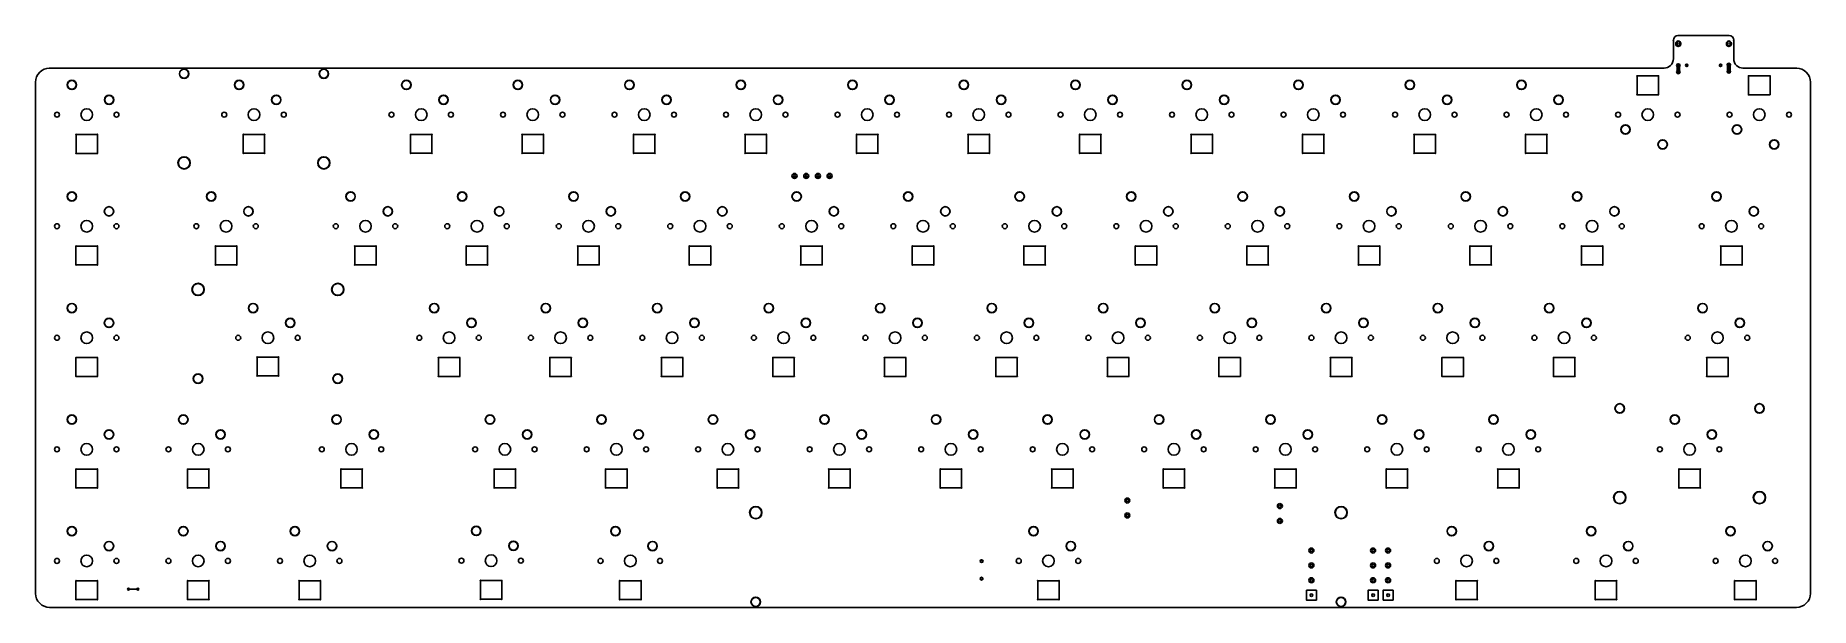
# Model space of a CAD drawing. Header units: millimetres. Extents: x 590 to 893, y 793 to 891.
import ezdxf

# ---------------------------------------------------------------- set-up
doc = ezdxf.new("R2010")
doc.units = ezdxf.units.MM
doc.layers.get('0').update_dxf_attribs({"linetype": 'CONTINUOUS'})

msp = doc.modelspace()

# ---------------------------------------------------------------- linework, layer by layer
for p, q in [((869.64, 887.13), (869.64, 890.3)), ((870.43, 891.1), (879.16, 891.1)), ((870.48, 889.76), (870.48, 889.66)), ((879.12, 889.76), (879.12, 889.66)), ((879.95, 887.13), (879.95, 890.3)), ((592.22, 885.54), (747.79, 885.54)), ((747.79, 885.54), (868.05, 885.54)), ((870.48, 885.99), (870.48, 884.89)), ((879.12, 886.08), (879.12, 884.98)), ((881.54, 885.54), (890.67, 885.54)), ((589.84, 795.85), (589.84, 883.16)), ((863.44, 884.22), (867.1, 884.22)), ((863.44, 881), (863.44, 884.22)), ((867.1, 881), (867.1, 884.22)), ((882.49, 881), (882.49, 884.22)), ((882.49, 884.22), (886.15, 884.22)), ((886.15, 881), (886.15, 884.22)), ((893.05, 795.85), (893.05, 883.16)), ((863.44, 881), (867.1, 881)), ((882.49, 881), (886.15, 881)), ((596.75, 870.99), (596.75, 874.22)), ((596.75, 874.22), (600.4, 874.22)), ((600.4, 870.99), (600.4, 874.22)), ((625.32, 874.22), (628.97, 874.22)), ((625.32, 871), (625.32, 874.22)), ((628.97, 871), (628.97, 874.22)), ((653.89, 874.22), (657.55, 874.22)), ((653.89, 871), (653.89, 874.22)), ((657.55, 871), (657.55, 874.22)), ((672.94, 874.22), (676.6, 874.22)), ((672.94, 871), (672.94, 874.22)), ((676.6, 871), (676.6, 874.22)), ((691.99, 871), (691.99, 874.22)), ((691.99, 874.22), (695.65, 874.22)), ((695.65, 871), (695.65, 874.22)), ((711.04, 871), (711.04, 874.22)), ((711.04, 874.22), (714.7, 874.22)), ((714.7, 871), (714.7, 874.22)), ((730.09, 871), (730.09, 874.22)), ((730.09, 874.22), (733.75, 874.22)), ((733.75, 871), (733.75, 874.22)), ((768.19, 871), (768.19, 874.22)), ((768.19, 874.22), (771.85, 874.22)), ((771.85, 871), (771.85, 874.22)), ((787.24, 874.22), (790.9, 874.22)), ((787.24, 871), (787.24, 874.22)), ((790.9, 871), (790.9, 874.22)), ((806.29, 871), (806.29, 874.22)), ((806.29, 874.22), (809.95, 874.22)), ((809.95, 871), (809.95, 874.22)), ((825.34, 871), (825.34, 874.22)), ((825.34, 874.22), (829, 874.22)), ((829, 871), (829, 874.22)), ((844.39, 874.22), (848.05, 874.22)), ((844.39, 871), (844.39, 874.22)), ((848.05, 871), (848.05, 874.22)), ((596.75, 870.99), (600.4, 870.99)), ((625.32, 871), (628.97, 871)), ((653.89, 871), (657.55, 871)), ((672.94, 871), (676.6, 871)), ((691.99, 871), (695.65, 871)), ((711.04, 871), (714.7, 871)), ((730.09, 871), (733.75, 871)), ((768.19, 871), (771.85, 871)), ((787.24, 871), (790.9, 871)), ((806.29, 871), (809.95, 871)), ((825.34, 871), (829, 871)), ((844.39, 871), (848.05, 871)), ((596.74, 851.95), (596.74, 855.17)), ((596.74, 855.17), (600.4, 855.17)), ((600.4, 851.95), (600.4, 855.17)), ((620.56, 851.95), (620.56, 855.17)), ((620.56, 855.17), (624.21, 855.17)), ((624.21, 851.95), (624.21, 855.17)), ((701.52, 855.17), (705.17, 855.17)), ((701.52, 851.95), (701.52, 855.17)), ((705.17, 851.95), (705.17, 855.17)), ((720.57, 855.17), (724.22, 855.17)), ((720.57, 851.95), (720.57, 855.17)), ((724.22, 851.95), (724.22, 855.17)), ((739.62, 851.95), (739.62, 855.17)), ((739.62, 855.17), (743.27, 855.17)), ((743.27, 851.95), (743.27, 855.17)), ((758.67, 855.17), (762.32, 855.17)), ((758.67, 851.95), (758.67, 855.17)), ((762.32, 851.95), (762.32, 855.17)), ((777.72, 855.17), (781.37, 855.17)), ((777.72, 851.95), (777.72, 855.17)), ((781.37, 851.95), (781.37, 855.17)), ((796.77, 851.95), (796.77, 855.17)), ((796.77, 855.17), (800.42, 855.17)), ((800.42, 851.95), (800.42, 855.17)), ((815.82, 855.17), (819.47, 855.17)), ((815.82, 851.95), (815.82, 855.17)), ((819.47, 851.95), (819.47, 855.17)), ((834.87, 851.95), (834.87, 855.17)), ((834.87, 855.17), (838.52, 855.17)), ((838.52, 851.95), (838.52, 855.17)), ((853.92, 855.17), (857.57, 855.17)), ((853.92, 851.95), (853.92, 855.17)), ((857.57, 851.95), (857.57, 855.17)), ((877.73, 851.95), (877.73, 855.17)), ((877.73, 855.17), (881.38, 855.17)), ((881.38, 851.95), (881.38, 855.17)), ((596.74, 851.95), (600.4, 851.95)), ((620.56, 851.95), (624.21, 851.95)), ((701.52, 851.95), (705.17, 851.95)), ((720.57, 851.95), (724.22, 851.95)), ((739.62, 851.95), (743.27, 851.95)), ((758.67, 851.95), (762.32, 851.95)), ((777.72, 851.95), (781.37, 851.95)), ((796.77, 851.95), (800.42, 851.95)), ((815.82, 851.95), (819.47, 851.95)), ((834.87, 851.95), (838.52, 851.95)), ((853.92, 851.95), (857.57, 851.95)), ((877.73, 851.95), (881.38, 851.95)), ((627.69, 836.21), (631.34, 836.21)), ((627.69, 832.99), (627.69, 836.21)), ((631.34, 832.99), (631.34, 836.21)), ((658.66, 836.12), (662.31, 836.12)), ((658.66, 832.9), (658.66, 836.12)), ((662.31, 832.9), (662.31, 836.12)), ((677.71, 832.9), (677.71, 836.12)), ((677.71, 836.12), (681.36, 836.12)), ((681.36, 832.9), (681.36, 836.12)), ((696.76, 836.12), (700.41, 836.12)), ((696.76, 832.9), (696.76, 836.12)), ((700.41, 832.9), (700.41, 836.12)), ((715.81, 836.12), (719.46, 836.12)), ((715.81, 832.9), (715.81, 836.12)), ((719.46, 832.9), (719.46, 836.12)), ((734.86, 836.12), (738.51, 836.12)), ((734.86, 832.9), (734.86, 836.12)), ((738.51, 832.9), (738.51, 836.12)), ((753.91, 832.9), (753.91, 836.12)), ((753.91, 836.12), (757.56, 836.12)), ((757.56, 832.9), (757.56, 836.12)), ((772.96, 836.12), (776.61, 836.12)), ((772.96, 832.9), (772.96, 836.12)), ((776.61, 832.9), (776.61, 836.12)), ((792.01, 832.9), (792.01, 836.12)), ((792.01, 836.12), (795.66, 836.12)), ((795.66, 832.9), (795.66, 836.12)), ((811.06, 836.12), (814.71, 836.12)), ((811.06, 832.9), (811.06, 836.12)), ((814.71, 832.9), (814.71, 836.12)), ((830.11, 832.9), (830.11, 836.12)), ((830.11, 836.12), (833.76, 836.12)), ((833.76, 832.9), (833.76, 836.12)), ((849.16, 836.12), (852.81, 836.12)), ((849.16, 832.9), (849.16, 836.12)), ((852.81, 832.9), (852.81, 836.12)), ((875.35, 832.9), (875.35, 836.12)), ((875.35, 836.12), (879, 836.12)), ((879, 832.9), (879, 836.12)), ((627.69, 832.99), (631.34, 832.99)), ((658.66, 832.9), (662.31, 832.9)), ((677.71, 832.9), (681.36, 832.9)), ((696.76, 832.9), (700.41, 832.9)), ((715.81, 832.9), (719.46, 832.9)), ((734.86, 832.9), (738.51, 832.9)), ((753.91, 832.9), (757.56, 832.9)), ((772.96, 832.9), (776.61, 832.9)), ((792.01, 832.9), (795.66, 832.9)), ((811.06, 832.9), (814.71, 832.9)), ((830.11, 832.9), (833.76, 832.9)), ((849.16, 832.9), (852.81, 832.9)), ((875.35, 832.9), (879, 832.9)), ((596.74, 817.07), (600.4, 817.07)), ((596.74, 813.85), (596.74, 817.07)), ((600.4, 813.85), (600.4, 817.07)), ((615.79, 813.85), (615.79, 817.07)), ((615.79, 817.07), (619.45, 817.07)), ((619.45, 813.85), (619.45, 817.07)), ((641.99, 817.07), (645.64, 817.07)), ((641.99, 813.85), (641.99, 817.07)), ((645.64, 813.85), (645.64, 817.07)), ((668.18, 817.07), (671.83, 817.07)), ((668.18, 813.85), (668.18, 817.07)), ((671.83, 813.85), (671.83, 817.07)), ((687.23, 817.07), (690.88, 817.07)), ((687.23, 813.85), (687.23, 817.07)), ((690.88, 813.85), (690.88, 817.07)), ((706.28, 817.07), (709.93, 817.07)), ((706.28, 813.85), (706.28, 817.07)), ((709.93, 813.85), (709.93, 817.07)), ((725.33, 817.07), (728.98, 817.07)), ((725.33, 813.85), (725.33, 817.07)), ((728.98, 813.85), (728.98, 817.07)), ((744.38, 817.07), (748.03, 817.07)), ((744.38, 813.85), (744.38, 817.07)), ((748.03, 813.85), (748.03, 817.07)), ((763.43, 817.07), (767.08, 817.07)), ((763.43, 813.85), (763.43, 817.07)), ((767.08, 813.85), (767.08, 817.07)), ((782.48, 817.07), (786.13, 817.07)), ((782.48, 813.85), (782.48, 817.07)), ((786.13, 813.85), (786.13, 817.07)), ((801.53, 817.07), (805.18, 817.07)), ((801.53, 813.85), (801.53, 817.07)), ((805.18, 813.85), (805.18, 817.07)), ((820.58, 817.07), (824.23, 817.07)), ((820.58, 813.85), (820.58, 817.07)), ((824.23, 813.85), (824.23, 817.07)), ((870.59, 813.85), (870.59, 817.07)), ((870.59, 817.07), (874.24, 817.07)), ((874.24, 813.85), (874.24, 817.07)), ((596.74, 813.85), (600.4, 813.85)), ((615.79, 813.85), (619.45, 813.85)), ((641.99, 813.85), (645.64, 813.85)), ((668.18, 813.85), (671.83, 813.85)), ((687.23, 813.85), (690.88, 813.85)), ((706.28, 813.85), (709.93, 813.85)), ((725.33, 813.85), (728.98, 813.85)), ((744.38, 813.85), (748.03, 813.85)), ((763.43, 813.85), (767.08, 813.85)), ((782.48, 813.85), (786.13, 813.85)), ((801.53, 813.85), (805.18, 813.85)), ((820.58, 813.85), (824.23, 813.85)), ((870.59, 813.85), (874.24, 813.85)), ((596.74, 794.8), (596.74, 798.02)), ((596.74, 798.02), (600.4, 798.02)), ((600.4, 794.8), (600.4, 798.02)), ((615.79, 798.02), (619.45, 798.02)), ((615.79, 794.8), (615.79, 798.02)), ((619.45, 794.8), (619.45, 798.02)), ((634.84, 794.8), (634.84, 798.02)), ((634.84, 798.02), (638.5, 798.02)), ((638.5, 794.8), (638.5, 798.02)), ((665.84, 798.06), (669.49, 798.06)), ((665.84, 794.84), (665.84, 798.06)), ((669.49, 794.84), (669.49, 798.06)), ((689.61, 798.02), (693.27, 798.02)), ((689.61, 794.8), (689.61, 798.02)), ((693.27, 794.8), (693.27, 798.02)), ((761.05, 798.02), (764.7, 798.02)), ((761.05, 794.8), (761.05, 798.02)), ((764.7, 794.8), (764.7, 798.02)), ((832.49, 794.8), (832.49, 798.02)), ((832.49, 798.02), (836.14, 798.02)), ((836.14, 794.8), (836.14, 798.02)), ((856.3, 794.8), (856.3, 798.02)), ((856.3, 798.02), (859.95, 798.02)), ((859.95, 794.8), (859.95, 798.02)), ((880.11, 798.02), (883.77, 798.02)), ((880.11, 794.8), (880.11, 798.02)), ((883.77, 794.8), (883.77, 798.02)), ((596.74, 794.8), (600.4, 794.8)), ((605.71, 796.58), (607.31, 796.58)), ((615.79, 794.8), (619.45, 794.8)), ((634.84, 794.8), (638.5, 794.8)), ((665.84, 794.84), (669.49, 794.84)), ((689.61, 794.8), (693.27, 794.8)), ((761.05, 794.8), (764.7, 794.8)), ((832.49, 794.8), (836.14, 794.8)), ((856.3, 794.8), (859.95, 794.8)), ((880.11, 794.8), (883.77, 794.8)), ((592.22, 793.46), (890.67, 793.46))]:
    msp.add_line(p, q)
for points in [[(870.26, 889.49, 1), (870.71, 889.49), (870.71, 889.94, 1), (870.26, 889.94)], [(879.34, 889.94, 1), (878.89, 889.94), (878.89, 889.49, 1), (879.34, 889.49)], [(870.26, 884.97, 1), (870.71, 884.97), (870.71, 885.92, 1), (870.26, 885.92)], [(878.9, 886.01), (878.9, 885.06, 1), (879.35, 885.06), (879.35, 886.01, 1)]]:
    msp.add_lwpolyline(points, format="xyb", close=True)
for points in [[(752.8, 871), (749.14, 871), (749.14, 874.22), (752.8, 874.22)], [(644.37, 855.17), (644.37, 851.95), (648.02, 851.95), (648.02, 855.17)], [(667.07, 851.95), (663.42, 851.95), (663.42, 855.17), (667.07, 855.17)], [(686.12, 855.17), (682.47, 855.17), (682.47, 851.95), (686.12, 851.95)], [(596.74, 836.12), (596.74, 832.9), (600.4, 832.9), (600.4, 836.12)], [(843.28, 817.07), (843.28, 813.85), (839.63, 813.85), (839.63, 817.07)], [(806.95, 796.4), (808.65, 796.4), (808.65, 794.7), (806.95, 794.7)], [(819.19, 796.4), (819.19, 794.7), (817.49, 794.7), (817.49, 796.4)], [(820.05, 794.7), (820.05, 796.4), (821.75, 796.4), (821.75, 794.7)]]:
    msp.add_lwpolyline(points, close=True)
for centre, radius, start, end in [((869.64, 890.3), 0.0159, 0, 180), ((869.64, 890.3), 0.0159, 0, 180), ((869.64, 890.3), 0.0159, -180, 0), ((869.64, 890.3), 0.0159, -180, 0), ((870.48, 889.76), 0.426, 0, 180), ((870.48, 889.66), 0.426, 0, 180), ((870.48, 889.76), 0.426, -180, 0), ((870.48, 889.66), 0.426, -180, 0), ((870.43, 891.1), 0.0159, 0, 180), ((870.43, 891.1), 0.0159, 0, 180), ((870.43, 891.1), 0.0159, -180, 0), ((870.43, 891.1), 0.0159, -180, 0), ((879.12, 889.76), 0.426, 0, 180), ((879.12, 889.66), 0.426, 0, 180), ((879.12, 889.76), 0.426, -180, 0), ((879.12, 889.66), 0.426, -180, 0), ((879.16, 891.1), 0.0159, 0, 180), ((879.16, 891.1), 0.0159, 0, 180), ((879.16, 891.1), 0.0159, -180, 0), ((879.16, 891.1), 0.0159, -180, 0), ((879.95, 890.3), 0.0159, 0, 180), ((879.95, 890.3), 0.0159, 0, 180), ((879.95, 890.3), 0.0159, -180, 0), ((879.95, 890.3), 0.0159, -180, 0), ((592.22, 885.54), 0.0159, 0, 180), ((592.22, 885.54), 0.0159, 0, 180), ((592.22, 885.54), 0.0159, 180, 360), ((592.22, 885.54), 0.0159, 180, 360), ((747.79, 885.54), 0.0159, 0, 180), ((747.79, 885.54), 0.0159, 0, 180), ((747.79, 885.54), 0.0159, 180, 360), ((747.79, 885.54), 0.0159, 180, 360), ((868.05, 885.54), 0.0159, 0, 180), ((868.05, 885.54), 0.0159, 0, 180), ((868.05, 885.54), 0.0159, -180, 0), ((868.05, 885.54), 0.0159, -180, 0), ((869.64, 887.13), 0.0159, 0, 180), ((869.64, 887.13), 0.0159, 0, 180), ((869.64, 887.13), 0.0159, 180, 360), ((869.64, 887.13), 0.0159, 180, 360), ((870.48, 885.99), 0.301, 0, 180), ((870.48, 885.99), 0.301, -180, 0), ((871.92, 886.03), 0.213, 0, 180), ((871.92, 886.03), 0.213, -180, 0), ((871.92, 886.03), 0.162, 0, 180), ((871.92, 886.03), 0.162, -180, 0), ((877.7, 886.03), 0.213, 0, 180), ((877.7, 886.03), 0.213, -180, 0), ((877.7, 886.03), 0.162, 0, 180), ((877.7, 886.03), 0.162, -180, 0), ((879.12, 886.08), 0.301, 0, 180), ((879.12, 886.08), 0.301, -180, 0), ((879.95, 887.13), 0.0159, 0, 180), ((879.95, 887.13), 0.0159, 0, 180), ((879.95, 887.13), 0.0159, -180, 0), ((879.95, 887.13), 0.0159, -180, 0), ((881.54, 885.54), 0.0222, 0, 180), ((881.54, 885.54), 0.0222, -180, 0), ((881.54, 885.54), 0.0159, 0, 180), ((881.54, 885.54), 0.0159, 180, 360), ((890.67, 885.54), 0.0159, 0, 180), ((890.67, 885.54), 0.0222, 0, 180), ((890.67, 885.54), 0.0159, -180, 0), ((890.67, 885.54), 0.0222, 180, 360), ((589.84, 883.16), 0.0159, 0, 180), ((589.84, 883.16), 0.0159, 0, 180), ((589.84, 883.16), 0.0159, -180, 0), ((589.84, 883.16), 0.0159, -180, 0), ((596.04, 882.68), 0.801, 0, 180), ((596.04, 882.68), 0.801, -180, 0), ((596.04, 882.68), 0.75, 0, 180), ((596.04, 882.68), 0.75, -180, 0), ((615.21, 884.59), 0.813, 0, 180), ((615.21, 884.59), 0.813, -180, 0), ((615.21, 884.59), 0.762, 0, 180), ((615.21, 884.59), 0.762, -180, 0), ((624.61, 882.68), 0.801, 0, 180), ((624.61, 882.68), 0.801, -180, 0), ((624.61, 882.68), 0.75, 0, 180), ((624.61, 882.68), 0.75, -180, 0), ((639.08, 884.59), 0.813, 0, 180), ((639.08, 884.59), 0.813, -180, 0), ((639.08, 884.59), 0.762, 0, 180), ((639.08, 884.59), 0.762, -180, 0), ((653.18, 882.68), 0.801, 0, 180), ((653.18, 882.68), 0.801, -180, 0), ((653.18, 882.68), 0.75, 0, 180), ((653.18, 882.68), 0.75, -180, 0), ((672.23, 882.68), 0.801, 0, 180), ((672.23, 882.68), 0.801, -180, 0), ((672.23, 882.68), 0.75, 0, 180), ((672.23, 882.68), 0.75, -180, 0), ((691.28, 882.68), 0.801, 0, 180), ((691.28, 882.68), 0.801, -180, 0), ((691.28, 882.68), 0.75, 0, 180), ((691.28, 882.68), 0.75, -180, 0), ((710.33, 882.68), 0.801, 0, 180), ((710.33, 882.68), 0.801, -180, 0), ((710.33, 882.68), 0.75, 0, 180), ((710.33, 882.68), 0.75, -180, 0), ((729.38, 882.68), 0.801, 0, 180), ((729.38, 882.68), 0.801, -180, 0), ((729.38, 882.68), 0.75, 0, 180), ((729.38, 882.68), 0.75, -180, 0), ((748.43, 882.68), 0.801, 0, 180), ((748.43, 882.68), 0.801, -180, 0), ((748.43, 882.68), 0.75, 0, 180), ((748.43, 882.68), 0.75, -180, 0), ((767.48, 882.68), 0.801, 0, 180), ((767.48, 882.68), 0.801, -180, 0), ((767.48, 882.68), 0.75, 0, 180), ((767.48, 882.68), 0.75, -180, 0), ((786.53, 882.68), 0.801, 0, 180), ((786.53, 882.68), 0.801, -180, 0), ((786.53, 882.68), 0.75, 0, 180), ((786.53, 882.68), 0.75, -180, 0), ((805.58, 882.68), 0.801, 0, 180), ((805.58, 882.68), 0.801, -180, 0), ((805.58, 882.68), 0.75, 0, 180), ((805.58, 882.68), 0.75, -180, 0), ((824.63, 882.68), 0.801, 0, 180), ((824.63, 882.68), 0.801, -180, 0), ((824.63, 882.68), 0.75, 0, 180), ((824.63, 882.68), 0.75, -180, 0), ((843.68, 882.68), 0.801, 0, 180), ((843.68, 882.68), 0.801, -180, 0), ((843.68, 882.68), 0.75, 0, 180), ((843.68, 882.68), 0.75, -180, 0), ((863.44, 884.22), 0.0375, 0, 180), ((863.44, 884.22), 0.0375, 0, 180), ((863.44, 884.22), 0.0375, -180, 0), ((863.44, 884.22), 0.0375, -180, 0), ((867.1, 884.22), 0.0375, 0, 180), ((867.1, 884.22), 0.0375, 0, 180), ((867.1, 884.22), 0.0375, -180, 0), ((867.1, 884.22), 0.0375, -180, 0), ((870.48, 884.89), 0.301, 0, 180), ((870.48, 884.89), 0.301, -180, 0), ((879.12, 884.98), 0.301, 0, 180), ((879.12, 884.98), 0.301, -180, 0), ((882.49, 884.22), 0.0375, 0, 180), ((882.49, 884.22), 0.0375, 0, 180), ((882.49, 884.22), 0.0375, -180, 0), ((882.49, 884.22), 0.0375, -180, 0), ((886.15, 884.22), 0.0375, 0, 180), ((886.15, 884.22), 0.0375, 0, 180), ((886.15, 884.22), 0.0375, -180, 0), ((886.15, 884.22), 0.0375, -180, 0), ((893.05, 883.16), 0.0159, 0, 180), ((893.05, 883.16), 0.0159, 0, 180), ((893.05, 883.16), 0.0159, -180, 0), ((893.05, 883.16), 0.0159, -180, 0), ((602.39, 880.14), 0.801, 0, 180), ((602.39, 880.14), 0.801, -180, 0), ((602.39, 880.14), 0.75, 0, 180), ((602.39, 880.14), 0.75, -180, 0), ((630.96, 880.14), 0.801, 0, 180), ((630.96, 880.14), 0.801, -180, 0), ((630.96, 880.14), 0.75, 0, 180), ((630.96, 880.14), 0.75, -180, 0), ((659.53, 880.14), 0.801, 0, 180), ((659.53, 880.14), 0.801, -180, 0), ((659.53, 880.14), 0.75, 0, 180), ((659.53, 880.14), 0.75, -180, 0), ((678.58, 880.14), 0.801, 0, 180), ((678.58, 880.14), 0.801, -180, 0), ((678.58, 880.14), 0.75, 0, 180), ((678.58, 880.14), 0.75, -180, 0), ((697.63, 880.14), 0.801, 0, 180), ((697.63, 880.14), 0.801, -180, 0), ((697.63, 880.14), 0.75, 0, 180), ((697.63, 880.14), 0.75, -180, 0), ((716.68, 880.14), 0.801, 0, 180), ((716.68, 880.14), 0.801, -180, 0), ((716.68, 880.14), 0.75, 0, 180), ((716.68, 880.14), 0.75, -180, 0), ((735.73, 880.14), 0.801, 0, 180), ((735.73, 880.14), 0.801, -180, 0), ((735.73, 880.14), 0.75, 0, 180), ((735.73, 880.14), 0.75, -180, 0), ((754.78, 880.14), 0.801, 0, 180), ((754.78, 880.14), 0.801, -180, 0), ((754.78, 880.14), 0.75, 0, 180), ((754.78, 880.14), 0.75, -180, 0), ((773.83, 880.14), 0.801, 0, 180), ((773.83, 880.14), 0.801, -180, 0), ((773.83, 880.14), 0.75, 0, 180), ((773.83, 880.14), 0.75, -180, 0), ((792.88, 880.14), 0.801, 0, 180), ((792.88, 880.14), 0.801, -180, 0), ((792.88, 880.14), 0.75, 0, 180), ((792.88, 880.14), 0.75, -180, 0), ((811.93, 880.14), 0.801, 0, 180), ((811.93, 880.14), 0.801, -180, 0), ((811.93, 880.14), 0.75, 0, 180), ((811.93, 880.14), 0.75, -180, 0), ((830.98, 880.14), 0.801, 0, 180), ((830.98, 880.14), 0.801, -180, 0), ((830.98, 880.14), 0.75, 0, 180), ((830.98, 880.14), 0.75, -180, 0), ((850.03, 880.14), 0.801, 0, 180), ((850.03, 880.14), 0.801, -180, 0), ((850.03, 880.14), 0.75, 0, 180), ((850.03, 880.14), 0.75, -180, 0), ((863.44, 881), 0.0375, 0, 180), ((863.44, 881), 0.0375, 0, 180), ((863.44, 881), 0.0375, -180, 0), ((863.44, 881), 0.0375, -180, 0), ((867.1, 881), 0.0375, 0, 180), ((867.1, 881), 0.0375, 0, 180), ((867.1, 881), 0.0375, -180, 0), ((867.1, 881), 0.0375, -180, 0), ((882.49, 881), 0.0375, 0, 180), ((882.49, 881), 0.0375, 0, 180), ((882.49, 881), 0.0375, -180, 0), ((882.49, 881), 0.0375, -180, 0), ((886.15, 881), 0.0375, 0, 180), ((886.15, 881), 0.0375, 0, 180), ((886.15, 881), 0.0375, -180, 0), ((886.15, 881), 0.0375, -180, 0), ((593.5, 877.6), 0.425, 0, 180), ((593.5, 877.6), 0.425, 0, 180), ((593.5, 877.6), 0.425, -180, 0), ((593.5, 877.6), 0.425, -180, 0), ((598.58, 877.6), 0.995, 0, 180), ((598.58, 877.6), 0.995, 0, 180), ((598.58, 877.6), 0.995, -180, 0), ((598.58, 877.6), 0.995, -180, 0), ((603.66, 877.6), 0.425, 0, 180), ((603.66, 877.6), 0.425, 0, 180), ((603.66, 877.6), 0.425, -180, 0), ((603.66, 877.6), 0.425, -180, 0), ((622.07, 877.6), 0.425, 0, 180), ((622.07, 877.6), 0.425, 0, 180), ((622.07, 877.6), 0.425, -180, 0), ((622.07, 877.6), 0.425, -180, 0), ((627.15, 877.6), 0.995, 0, 180), ((627.15, 877.6), 0.995, 0, 180), ((627.15, 877.6), 0.995, -180, 0), ((627.15, 877.6), 0.995, -180, 0), ((632.23, 877.6), 0.425, 0, 180), ((632.23, 877.6), 0.425, 0, 180), ((632.23, 877.6), 0.425, -180, 0), ((632.23, 877.6), 0.425, -180, 0), ((650.64, 877.6), 0.425, 0, 180), ((650.64, 877.6), 0.425, 0, 180), ((650.64, 877.6), 0.425, -180, 0), ((650.64, 877.6), 0.425, -180, 0), ((655.72, 877.6), 0.995, 0, 180), ((655.72, 877.6), 0.995, 0, 180), ((655.72, 877.6), 0.995, -180, 0), ((655.72, 877.6), 0.995, -180, 0), ((660.8, 877.6), 0.425, 0, 180), ((660.8, 877.6), 0.425, 0, 180), ((660.8, 877.6), 0.425, -180, 0), ((660.8, 877.6), 0.425, -180, 0), ((669.69, 877.6), 0.425, 0, 180), ((669.69, 877.6), 0.425, 0, 180), ((669.69, 877.6), 0.425, -180, 0), ((669.69, 877.6), 0.425, -180, 0), ((674.77, 877.6), 0.995, 0, 180), ((674.77, 877.6), 0.995, 0, 180), ((674.77, 877.6), 0.995, -180, 0), ((674.77, 877.6), 0.995, -180, 0), ((679.85, 877.6), 0.425, 0, 180), ((679.85, 877.6), 0.425, 0, 180), ((679.85, 877.6), 0.425, -180, 0), ((679.85, 877.6), 0.425, -180, 0), ((688.74, 877.6), 0.425, 0, 180), ((688.74, 877.6), 0.425, 0, 180), ((688.74, 877.6), 0.425, -180, 0), ((688.74, 877.6), 0.425, -180, 0), ((693.82, 877.6), 0.995, 0, 180), ((693.82, 877.6), 0.995, 0, 180), ((693.82, 877.6), 0.995, -180, 0), ((693.82, 877.6), 0.995, -180, 0), ((698.9, 877.6), 0.425, 0, 180), ((698.9, 877.6), 0.425, 0, 180), ((698.9, 877.6), 0.425, -180, 0), ((698.9, 877.6), 0.425, -180, 0), ((707.79, 877.6), 0.425, 0, 180), ((707.79, 877.6), 0.425, 0, 180), ((707.79, 877.6), 0.425, -180, 0), ((707.79, 877.6), 0.425, -180, 0), ((712.87, 877.6), 0.995, 0, 180), ((712.87, 877.6), 0.995, 0, 180), ((712.87, 877.6), 0.995, -180, 0), ((712.87, 877.6), 0.995, -180, 0), ((717.95, 877.6), 0.425, 0, 180), ((717.95, 877.6), 0.425, 0, 180), ((717.95, 877.6), 0.425, -180, 0), ((717.95, 877.6), 0.425, -180, 0), ((726.84, 877.6), 0.425, 0, 180), ((726.84, 877.6), 0.425, 0, 180), ((726.84, 877.6), 0.425, -180, 0), ((726.84, 877.6), 0.425, -180, 0), ((731.92, 877.6), 0.995, 0, 180), ((731.92, 877.6), 0.995, 0, 180), ((731.92, 877.6), 0.995, -180, 0), ((731.92, 877.6), 0.995, -180, 0), ((737, 877.6), 0.425, 0, 180), ((737, 877.6), 0.425, 0, 180), ((737, 877.6), 0.425, -180, 0), ((737, 877.6), 0.425, -180, 0), ((745.89, 877.6), 0.425, 0, 180), ((745.89, 877.6), 0.425, 0, 180), ((745.89, 877.6), 0.425, -180, 0), ((745.89, 877.6), 0.425, -180, 0), ((750.97, 877.6), 0.995, 0, 180), ((750.97, 877.6), 0.995, 0, 180), ((750.97, 877.6), 0.995, -180, 0), ((750.97, 877.6), 0.995, -180, 0), ((756.05, 877.6), 0.425, 0, 180), ((756.05, 877.6), 0.425, 0, 180), ((756.05, 877.6), 0.425, -180, 0), ((756.05, 877.6), 0.425, -180, 0), ((764.94, 877.6), 0.425, 0, 180), ((764.94, 877.6), 0.425, 0, 180), ((764.94, 877.6), 0.425, -180, 0), ((764.94, 877.6), 0.425, -180, 0), ((770.02, 877.6), 0.995, 0, 180), ((770.02, 877.6), 0.995, 0, 180), ((770.02, 877.6), 0.995, -180, 0), ((770.02, 877.6), 0.995, -180, 0), ((775.1, 877.6), 0.425, 0, 180), ((775.1, 877.6), 0.425, 0, 180), ((775.1, 877.6), 0.425, -180, 0), ((775.1, 877.6), 0.425, -180, 0), ((783.99, 877.6), 0.425, 0, 180), ((783.99, 877.6), 0.425, 0, 180), ((783.99, 877.6), 0.425, -180, 0), ((783.99, 877.6), 0.425, -180, 0), ((789.07, 877.6), 0.995, 0, 180), ((789.07, 877.6), 0.995, 0, 180), ((789.07, 877.6), 0.995, -180, 0), ((789.07, 877.6), 0.995, -180, 0), ((794.15, 877.6), 0.425, 0, 180), ((794.15, 877.6), 0.425, 0, 180), ((794.15, 877.6), 0.425, -180, 0), ((794.15, 877.6), 0.425, -180, 0), ((803.04, 877.6), 0.425, 0, 180), ((803.04, 877.6), 0.425, 0, 180), ((803.04, 877.6), 0.425, -180, 0), ((803.04, 877.6), 0.425, -180, 0), ((808.12, 877.6), 0.995, 0, 180), ((808.12, 877.6), 0.995, 0, 180), ((808.12, 877.6), 0.995, -180, 0), ((808.12, 877.6), 0.995, -180, 0), ((813.2, 877.6), 0.425, 0, 180), ((813.2, 877.6), 0.425, 0, 180), ((813.2, 877.6), 0.425, -180, 0), ((813.2, 877.6), 0.425, -180, 0), ((822.09, 877.6), 0.425, 0, 180), ((822.09, 877.6), 0.425, 0, 180), ((822.09, 877.6), 0.425, -180, 0), ((822.09, 877.6), 0.425, -180, 0), ((827.17, 877.6), 0.995, 0, 180), ((827.17, 877.6), 0.995, 0, 180), ((827.17, 877.6), 0.995, -180, 0), ((827.17, 877.6), 0.995, -180, 0), ((832.25, 877.6), 0.425, 0, 180), ((832.25, 877.6), 0.425, 0, 180), ((832.25, 877.6), 0.425, -180, 0), ((832.25, 877.6), 0.425, -180, 0), ((841.14, 877.6), 0.425, 0, 180), ((841.14, 877.6), 0.425, 0, 180), ((841.14, 877.6), 0.425, -180, 0), ((841.14, 877.6), 0.425, -180, 0), ((846.22, 877.6), 0.995, 0, 180), ((846.22, 877.6), 0.995, 0, 180), ((846.22, 877.6), 0.995, -180, 0), ((846.22, 877.6), 0.995, -180, 0), ((851.3, 877.6), 0.425, 0, 180), ((851.3, 877.6), 0.425, 0, 180), ((851.3, 877.6), 0.425, -180, 0), ((851.3, 877.6), 0.425, -180, 0), ((860.19, 877.6), 0.425, 0, 180), ((860.19, 877.6), 0.425, 0, 180), ((860.19, 877.6), 0.425, -180, 0), ((860.19, 877.6), 0.425, -180, 0), ((865.27, 877.6), 0.995, 0, 180), ((865.27, 877.6), 0.995, 0, 180), ((865.27, 877.6), 0.995, -180, 0), ((865.27, 877.6), 0.995, -180, 0), ((870.35, 877.6), 0.425, 0, 180), ((870.35, 877.6), 0.425, 0, 180), ((870.35, 877.6), 0.425, -180, 0), ((870.35, 877.6), 0.425, -180, 0), ((879.24, 877.6), 0.425, 0, 180), ((879.24, 877.6), 0.425, 0, 180), ((879.24, 877.6), 0.425, -180, 0), ((879.24, 877.6), 0.425, -180, 0), ((884.32, 877.6), 0.995, 0, 180), ((884.32, 877.6), 0.995, 0, 180), ((884.32, 877.6), 0.995, -180, 0), ((884.32, 877.6), 0.995, -180, 0), ((889.4, 877.6), 0.425, 0, 180), ((889.4, 877.6), 0.425, 0, 180), ((889.4, 877.6), 0.425, -180, 0), ((889.4, 877.6), 0.425, -180, 0), ((596.75, 874.22), 0.0375, 0, 180), ((596.75, 874.22), 0.0375, 0, 180), ((596.75, 874.22), 0.0375, -180, 0), ((596.75, 874.22), 0.0375, -180, 0), ((600.4, 874.22), 0.0375, 0, 180), ((600.4, 874.22), 0.0375, 0, 180), ((600.4, 874.22), 0.0375, -180, 0), ((600.4, 874.22), 0.0375, -180, 0), ((625.32, 874.22), 0.0375, 0, 180), ((625.32, 874.22), 0.0375, 0, 180), ((625.32, 874.22), 0.0375, -180, 0), ((625.32, 874.22), 0.0375, -180, 0), ((628.97, 874.22), 0.0375, 0, 180), ((628.97, 874.22), 0.0375, 0, 180), ((628.97, 874.22), 0.0375, -180, 0), ((628.97, 874.22), 0.0375, -180, 0), ((653.89, 874.22), 0.0375, 0, 180), ((653.89, 874.22), 0.0375, 0, 180), ((653.89, 874.22), 0.0375, -180, 0), ((653.89, 874.22), 0.0375, -180, 0), ((657.55, 874.22), 0.0375, 0, 180), ((657.55, 874.22), 0.0375, 0, 180), ((657.55, 874.22), 0.0375, -180, 0), ((657.55, 874.22), 0.0375, -180, 0), ((672.94, 874.22), 0.0375, 0, 180), ((672.94, 874.22), 0.0375, 0, 180), ((672.94, 874.22), 0.0375, -180, 0), ((672.94, 874.22), 0.0375, -180, 0), ((676.6, 874.22), 0.0375, 0, 180), ((676.6, 874.22), 0.0375, 0, 180), ((676.6, 874.22), 0.0375, -180, 0), ((676.6, 874.22), 0.0375, -180, 0), ((691.99, 874.22), 0.0375, 0, 180), ((691.99, 874.22), 0.0375, 0, 180), ((691.99, 874.22), 0.0375, -180, 0), ((691.99, 874.22), 0.0375, -180, 0), ((695.65, 874.22), 0.0375, 0, 180), ((695.65, 874.22), 0.0375, 0, 180), ((695.65, 874.22), 0.0375, -180, 0), ((695.65, 874.22), 0.0375, -180, 0), ((711.04, 874.22), 0.0375, 0, 180), ((711.04, 874.22), 0.0375, 0, 180), ((711.04, 874.22), 0.0375, -180, 0), ((711.04, 874.22), 0.0375, -180, 0), ((714.7, 874.22), 0.0375, 0, 180), ((714.7, 874.22), 0.0375, 0, 180), ((714.7, 874.22), 0.0375, -180, 0), ((714.7, 874.22), 0.0375, -180, 0), ((730.09, 874.22), 0.0375, 0, 180), ((730.09, 874.22), 0.0375, 0, 180), ((730.09, 874.22), 0.0375, -180, 0), ((730.09, 874.22), 0.0375, -180, 0), ((733.75, 874.22), 0.0375, 0, 180), ((733.75, 874.22), 0.0375, 0, 180), ((733.75, 874.22), 0.0375, -180, 0), ((733.75, 874.22), 0.0375, -180, 0), ((749.14, 874.22), 0.0375, 0, 180), ((749.14, 874.22), 0.0375, 0, 180), ((749.14, 874.22), 0.0375, -180, 0), ((749.14, 874.22), 0.0375, -180, 0), ((752.8, 874.22), 0.0375, 0, 180), ((752.8, 874.22), 0.0375, 0, 180), ((752.8, 874.22), 0.0375, -180, 0), ((752.8, 874.22), 0.0375, -180, 0), ((768.19, 874.22), 0.0375, 0, 180), ((768.19, 874.22), 0.0375, 0, 180), ((768.19, 874.22), 0.0375, -180, 0), ((768.19, 874.22), 0.0375, -180, 0), ((771.85, 874.22), 0.0375, 0, 180), ((771.85, 874.22), 0.0375, 0, 180), ((771.85, 874.22), 0.0375, -180, 0), ((771.85, 874.22), 0.0375, -180, 0), ((787.24, 874.22), 0.0375, 0, 180), ((787.24, 874.22), 0.0375, 0, 180), ((787.24, 874.22), 0.0375, -180, 0), ((787.24, 874.22), 0.0375, -180, 0), ((790.9, 874.22), 0.0375, 0, 180), ((790.9, 874.22), 0.0375, 0, 180), ((790.9, 874.22), 0.0375, -180, 0), ((790.9, 874.22), 0.0375, -180, 0), ((806.29, 874.22), 0.0375, 0, 180), ((806.29, 874.22), 0.0375, 0, 180), ((806.29, 874.22), 0.0375, -180, 0), ((806.29, 874.22), 0.0375, -180, 0), ((809.95, 874.22), 0.0375, 0, 180), ((809.95, 874.22), 0.0375, 0, 180), ((809.95, 874.22), 0.0375, -180, 0), ((809.95, 874.22), 0.0375, -180, 0), ((825.34, 874.22), 0.0375, 0, 180), ((825.34, 874.22), 0.0375, 0, 180), ((825.34, 874.22), 0.0375, -180, 0), ((825.34, 874.22), 0.0375, -180, 0), ((829, 874.22), 0.0375, 0, 180), ((829, 874.22), 0.0375, 0, 180), ((829, 874.22), 0.0375, -180, 0), ((829, 874.22), 0.0375, -180, 0), ((844.39, 874.22), 0.0375, 0, 180), ((844.39, 874.22), 0.0375, 0, 180), ((844.39, 874.22), 0.0375, -180, 0), ((844.39, 874.22), 0.0375, -180, 0), ((848.05, 874.22), 0.0375, 0, 180), ((848.05, 874.22), 0.0375, 0, 180), ((848.05, 874.22), 0.0375, -180, 0), ((848.05, 874.22), 0.0375, -180, 0), ((861.46, 875.06), 0.801, 0, 180), ((861.46, 875.06), 0.801, -180, 0), ((861.46, 875.06), 0.75, 0, 180), ((861.46, 875.06), 0.75, -180, 0), ((880.51, 875.06), 0.801, 0, 180), ((880.51, 875.06), 0.801, -180, 0), ((880.51, 875.06), 0.75, 0, 180), ((880.51, 875.06), 0.75, -180, 0), ((596.75, 870.99), 0.0375, 0, 180), ((596.75, 870.99), 0.0375, 0, 180), ((596.75, 870.99), 0.0375, -180, 0), ((596.75, 870.99), 0.0375, -180, 0), ((600.4, 870.99), 0.0375, 0, 180), ((600.4, 870.99), 0.0375, 0, 180), ((600.4, 870.99), 0.0375, -180, 0), ((600.4, 870.99), 0.0375, -180, 0), ((615.21, 869.35), 1.05, 0, 180), ((615.21, 869.35), 0.995, 0, 180), ((625.32, 871), 0.0375, 0, 180), ((625.32, 871), 0.0375, 0, 180), ((625.32, 871), 0.0375, -180, 0), ((625.32, 871), 0.0375, -180, 0), ((628.97, 871), 0.0375, 0, 180), ((628.97, 871), 0.0375, 0, 180), ((628.97, 871), 0.0375, -180, 0), ((628.97, 871), 0.0375, -180, 0), ((639.08, 869.35), 1.05, 0, 180), ((639.08, 869.35), 0.995, 0, 180), ((653.89, 871), 0.0375, 0, 180), ((653.89, 871), 0.0375, 0, 180), ((653.89, 871), 0.0375, -180, 0), ((653.89, 871), 0.0375, -180, 0), ((657.55, 871), 0.0375, 0, 180), ((657.55, 871), 0.0375, 0, 180), ((657.55, 871), 0.0375, -180, 0), ((657.55, 871), 0.0375, -180, 0), ((672.94, 871), 0.0375, 0, 180), ((672.94, 871), 0.0375, 0, 180), ((672.94, 871), 0.0375, -180, 0), ((672.94, 871), 0.0375, -180, 0), ((676.6, 871), 0.0375, 0, 180), ((676.6, 871), 0.0375, 0, 180), ((676.6, 871), 0.0375, -180, 0), ((676.6, 871), 0.0375, -180, 0), ((691.99, 871), 0.0375, 0, 180), ((691.99, 871), 0.0375, 0, 180), ((691.99, 871), 0.0375, -180, 0), ((691.99, 871), 0.0375, -180, 0), ((695.65, 871), 0.0375, 0, 180), ((695.65, 871), 0.0375, 0, 180), ((695.65, 871), 0.0375, -180, 0), ((695.65, 871), 0.0375, -180, 0), ((711.04, 871), 0.0375, 0, 180), ((711.04, 871), 0.0375, 0, 180), ((711.04, 871), 0.0375, -180, 0), ((711.04, 871), 0.0375, -180, 0), ((714.7, 871), 0.0375, 0, 180), ((714.7, 871), 0.0375, 0, 180), ((714.7, 871), 0.0375, -180, 0), ((714.7, 871), 0.0375, -180, 0), ((730.09, 871), 0.0375, 0, 180), ((730.09, 871), 0.0375, 0, 180), ((730.09, 871), 0.0375, -180, 0), ((730.09, 871), 0.0375, -180, 0), ((733.75, 871), 0.0375, 0, 180), ((733.75, 871), 0.0375, 0, 180), ((733.75, 871), 0.0375, -180, 0), ((733.75, 871), 0.0375, -180, 0), ((749.14, 871), 0.0375, 0, 180), ((749.14, 871), 0.0375, 0, 180), ((749.14, 871), 0.0375, -180, 0), ((749.14, 871), 0.0375, -180, 0), ((752.8, 871), 0.0375, 0, 180), ((752.8, 871), 0.0375, 0, 180), ((752.8, 871), 0.0375, -180, 0), ((752.8, 871), 0.0375, -180, 0), ((768.19, 871), 0.0375, 0, 180), ((768.19, 871), 0.0375, 0, 180), ((768.19, 871), 0.0375, -180, 0), ((768.19, 871), 0.0375, -180, 0), ((771.85, 871), 0.0375, 0, 180), ((771.85, 871), 0.0375, 0, 180), ((771.85, 871), 0.0375, -180, 0), ((771.85, 871), 0.0375, -180, 0), ((787.24, 871), 0.0375, 0, 180), ((787.24, 871), 0.0375, 0, 180), ((787.24, 871), 0.0375, -180, 0), ((787.24, 871), 0.0375, -180, 0), ((790.9, 871), 0.0375, 0, 180), ((790.9, 871), 0.0375, 0, 180), ((790.9, 871), 0.0375, -180, 0), ((790.9, 871), 0.0375, -180, 0), ((806.29, 871), 0.0375, 0, 180), ((806.29, 871), 0.0375, 0, 180), ((806.29, 871), 0.0375, -180, 0), ((806.29, 871), 0.0375, -180, 0), ((809.95, 871), 0.0375, 0, 180), ((809.95, 871), 0.0375, 0, 180), ((809.95, 871), 0.0375, -180, 0), ((809.95, 871), 0.0375, -180, 0), ((825.34, 871), 0.0375, 0, 180), ((825.34, 871), 0.0375, 0, 180), ((825.34, 871), 0.0375, -180, 0), ((825.34, 871), 0.0375, -180, 0), ((829, 871), 0.0375, 0, 180), ((829, 871), 0.0375, 0, 180), ((829, 871), 0.0375, -180, 0), ((829, 871), 0.0375, -180, 0), ((844.39, 871), 0.0375, 0, 180), ((844.39, 871), 0.0375, 0, 180), ((844.39, 871), 0.0375, -180, 0), ((844.39, 871), 0.0375, -180, 0), ((848.05, 871), 0.0375, 0, 180), ((848.05, 871), 0.0375, 0, 180), ((848.05, 871), 0.0375, -180, 0), ((848.05, 871), 0.0375, -180, 0), ((867.81, 872.52), 0.801, 0, 180), ((867.81, 872.52), 0.801, -180, 0), ((867.81, 872.52), 0.75, 0, 180), ((867.81, 872.52), 0.75, -180, 0), ((886.86, 872.52), 0.801, 0, 180), ((886.86, 872.52), 0.801, -180, 0), ((886.86, 872.52), 0.75, 0, 180), ((886.86, 872.52), 0.75, -180, 0), ((615.21, 869.35), 1.05, -180, 0), ((615.21, 869.35), 0.995, -180, 0), ((639.08, 869.35), 1.05, -180, 0), ((639.08, 869.35), 0.995, -180, 0), ((719.49, 867.13), 0.432, 0, 180), ((719.49, 867.13), 0.191, 0, 180), ((721.49, 867.13), 0.432, 0, 180), ((721.49, 867.13), 0.19, 0, 180), ((723.49, 867.13), 0.432, 0, 180), ((723.49, 867.13), 0.19, 0, 180), ((725.49, 867.13), 0.432, 0, 180), ((725.49, 867.13), 0.19, 0, 180), ((596.03, 863.63), 0.801, 0, 180), ((596.03, 863.63), 0.75, 0, 180), ((619.84, 863.63), 0.801, 0, 180), ((619.84, 863.63), 0.75, 0, 180), ((643.66, 863.63), 0.801, 0, 180), ((643.66, 863.63), 0.75, 0, 180), ((662.71, 863.63), 0.801, 0, 180), ((662.71, 863.63), 0.75, 0, 180), ((681.76, 863.63), 0.801, 0, 180), ((681.76, 863.63), 0.75, 0, 180), ((700.81, 863.63), 0.801, 0, 180), ((700.81, 863.63), 0.75, 0, 180), ((719.86, 863.63), 0.801, 0, 180), ((719.49, 867.13), 0.432, -180, 0), ((719.86, 863.63), 0.75, 0, 180), ((719.49, 867.13), 0.191, -180, 0), ((721.49, 867.13), 0.432, -180, 0), ((721.49, 867.13), 0.19, -180, 0), ((723.49, 867.13), 0.432, -180, 0), ((723.49, 867.13), 0.19, -180, 0), ((725.49, 867.13), 0.432, -180, 0), ((725.49, 867.13), 0.19, -180, 0), ((738.91, 863.63), 0.801, 0, 180), ((738.91, 863.63), 0.75, 0, 180), ((757.96, 863.63), 0.801, 0, 180), ((757.96, 863.63), 0.75, 0, 180), ((777.01, 863.63), 0.801, 0, 180), ((777.01, 863.63), 0.75, 0, 180), ((796.06, 863.63), 0.801, 0, 180), ((796.06, 863.63), 0.75, 0, 180), ((815.11, 863.63), 0.801, 0, 180), ((815.11, 863.63), 0.75, 0, 180), ((834.16, 863.63), 0.801, 0, 180), ((834.16, 863.63), 0.75, 0, 180), ((853.21, 863.63), 0.801, 0, 180), ((853.21, 863.63), 0.75, 0, 180), ((877.02, 863.63), 0.801, 0, 180), ((877.02, 863.63), 0.75, 0, 180), ((596.03, 863.63), 0.801, -180, 0), ((596.03, 863.63), 0.75, -180, 0), ((602.38, 861.09), 0.801, 0, 180), ((602.38, 861.09), 0.75, 0, 180), ((619.84, 863.63), 0.801, -180, 0), ((619.84, 863.63), 0.75, -180, 0), ((626.19, 861.09), 0.801, 0, 180), ((626.19, 861.09), 0.75, 0, 180), ((643.66, 863.63), 0.801, -180, 0), ((643.66, 863.63), 0.75, -180, 0), ((650.01, 861.09), 0.801, 0, 180), ((650.01, 861.09), 0.75, 0, 180), ((662.71, 863.63), 0.801, -180, 0), ((662.71, 863.63), 0.75, -180, 0), ((669.06, 861.09), 0.801, 0, 180), ((669.06, 861.09), 0.75, 0, 180), ((681.76, 863.63), 0.801, -180, 0), ((681.76, 863.63), 0.75, -180, 0), ((688.11, 861.09), 0.801, 0, 180), ((688.11, 861.09), 0.75, 0, 180), ((700.81, 863.63), 0.801, -180, 0), ((700.81, 863.63), 0.75, -180, 0), ((707.16, 861.09), 0.801, 0, 180), ((707.16, 861.09), 0.75, 0, 180), ((719.86, 863.63), 0.801, -180, 0), ((719.86, 863.63), 0.75, -180, 0), ((726.21, 861.09), 0.801, 0, 180), ((726.21, 861.09), 0.75, 0, 180), ((738.91, 863.63), 0.801, -180, 0), ((738.91, 863.63), 0.75, -180, 0), ((745.26, 861.09), 0.801, 0, 180), ((745.26, 861.09), 0.75, 0, 180), ((757.96, 863.63), 0.801, -180, 0), ((757.96, 863.63), 0.75, -180, 0), ((764.31, 861.09), 0.801, 0, 180), ((764.31, 861.09), 0.75, 0, 180), ((777.01, 863.63), 0.801, -180, 0), ((777.01, 863.63), 0.75, -180, 0), ((783.36, 861.09), 0.801, 0, 180), ((783.36, 861.09), 0.75, 0, 180), ((796.06, 863.63), 0.801, -180, 0), ((796.06, 863.63), 0.75, -180, 0), ((802.41, 861.09), 0.801, 0, 180), ((802.41, 861.09), 0.75, 0, 180), ((815.11, 863.63), 0.801, -180, 0), ((815.11, 863.63), 0.75, -180, 0), ((821.46, 861.09), 0.801, 0, 180), ((821.46, 861.09), 0.75, 0, 180), ((834.16, 863.63), 0.801, -180, 0), ((834.16, 863.63), 0.75, -180, 0), ((840.51, 861.09), 0.801, 0, 180), ((840.51, 861.09), 0.75, 0, 180), ((853.21, 863.63), 0.801, -180, 0), ((853.21, 863.63), 0.75, -180, 0), ((859.56, 861.09), 0.801, 0, 180), ((859.56, 861.09), 0.75, 0, 180), ((877.02, 863.63), 0.801, -180, 0), ((877.02, 863.63), 0.75, -180, 0), ((883.37, 861.09), 0.801, 0, 180), ((883.37, 861.09), 0.75, 0, 180), ((593.49, 858.55), 0.425, 0, 180), ((593.49, 858.55), 0.425, 0, 180), ((593.49, 858.55), 0.425, -180, 0), ((593.49, 858.55), 0.425, -180, 0), ((598.57, 858.55), 0.995, 0, 180), ((598.57, 858.55), 0.995, 0, 180), ((598.57, 858.55), 0.995, -180, 0), ((598.57, 858.55), 0.995, -180, 0), ((602.38, 861.09), 0.801, -180, 0), ((602.38, 861.09), 0.75, -180, 0), ((603.65, 858.55), 0.425, 0, 180), ((603.65, 858.55), 0.425, 0, 180), ((603.65, 858.55), 0.425, -180, 0), ((603.65, 858.55), 0.425, -180, 0), ((617.3, 858.55), 0.425, 0, 180), ((617.3, 858.55), 0.425, 0, 180), ((617.3, 858.55), 0.425, -180, 0), ((617.3, 858.55), 0.425, -180, 0), ((622.38, 858.55), 0.995, 0, 180), ((622.38, 858.55), 0.995, 0, 180), ((622.38, 858.55), 0.995, -180, 0), ((622.38, 858.55), 0.995, -180, 0), ((626.19, 861.09), 0.801, -180, 0), ((626.19, 861.09), 0.75, -180, 0), ((627.46, 858.55), 0.425, 0, 180), ((627.46, 858.55), 0.425, 0, 180), ((627.46, 858.55), 0.425, -180, 0), ((627.46, 858.55), 0.425, -180, 0), ((641.12, 858.55), 0.425, 0, 180), ((641.12, 858.55), 0.425, 0, 180), ((641.12, 858.55), 0.425, -180, 0), ((641.12, 858.55), 0.425, -180, 0), ((646.2, 858.55), 0.995, 0, 180), ((646.2, 858.55), 0.995, 0, 180), ((646.2, 858.55), 0.995, -180, 0), ((646.2, 858.55), 0.995, -180, 0), ((650.01, 861.09), 0.801, -180, 0), ((650.01, 861.09), 0.75, -180, 0), ((651.28, 858.55), 0.425, 0, 180), ((651.28, 858.55), 0.425, 0, 180), ((651.28, 858.55), 0.425, -180, 0), ((651.28, 858.55), 0.425, -180, 0), ((660.17, 858.55), 0.425, 0, 180), ((660.17, 858.55), 0.425, 0, 180), ((660.17, 858.55), 0.425, -180, 0), ((660.17, 858.55), 0.425, -180, 0), ((665.25, 858.55), 0.995, 0, 180), ((665.25, 858.55), 0.995, 0, 180), ((665.25, 858.55), 0.995, -180, 0), ((665.25, 858.55), 0.995, -180, 0), ((669.06, 861.09), 0.801, -180, 0), ((669.06, 861.09), 0.75, -180, 0), ((670.33, 858.55), 0.425, 0, 180), ((670.33, 858.55), 0.425, 0, 180), ((670.33, 858.55), 0.425, -180, 0), ((670.33, 858.55), 0.425, -180, 0), ((679.22, 858.55), 0.425, 0, 180), ((679.22, 858.55), 0.425, 0, 180), ((679.22, 858.55), 0.425, -180, 0), ((679.22, 858.55), 0.425, -180, 0), ((684.3, 858.55), 0.995, 0, 180), ((684.3, 858.55), 0.995, 0, 180), ((684.3, 858.55), 0.995, -180, 0), ((684.3, 858.55), 0.995, -180, 0), ((688.11, 861.09), 0.801, -180, 0), ((688.11, 861.09), 0.75, -180, 0), ((689.38, 858.55), 0.425, 0, 180), ((689.38, 858.55), 0.425, 0, 180), ((689.38, 858.55), 0.425, -180, 0), ((689.38, 858.55), 0.425, -180, 0), ((698.27, 858.55), 0.425, 0, 180), ((698.27, 858.55), 0.425, 0, 180), ((698.27, 858.55), 0.425, -180, 0), ((698.27, 858.55), 0.425, -180, 0), ((703.35, 858.55), 0.995, 0, 180), ((703.35, 858.55), 0.995, 0, 180), ((703.35, 858.55), 0.995, -180, 0), ((703.35, 858.55), 0.995, -180, 0), ((707.16, 861.09), 0.801, -180, 0), ((707.16, 861.09), 0.75, -180, 0), ((708.43, 858.55), 0.425, 0, 180), ((708.43, 858.55), 0.425, 0, 180), ((708.43, 858.55), 0.425, -180, 0), ((708.43, 858.55), 0.425, -180, 0), ((717.32, 858.55), 0.425, 0, 180), ((717.32, 858.55), 0.425, 0, 180), ((717.32, 858.55), 0.425, -180, 0), ((717.32, 858.55), 0.425, -180, 0), ((722.4, 858.55), 0.995, 0, 180), ((722.4, 858.55), 0.995, 0, 180), ((722.4, 858.55), 0.995, -180, 0), ((722.4, 858.55), 0.995, -180, 0), ((726.21, 861.09), 0.801, -180, 0), ((726.21, 861.09), 0.75, -180, 0), ((727.48, 858.55), 0.425, 0, 180), ((727.48, 858.55), 0.425, 0, 180), ((727.48, 858.55), 0.425, -180, 0), ((727.48, 858.55), 0.425, -180, 0), ((736.37, 858.55), 0.425, 0, 180), ((736.37, 858.55), 0.425, 0, 180), ((736.37, 858.55), 0.425, -180, 0), ((736.37, 858.55), 0.425, -180, 0), ((741.45, 858.55), 0.995, 0, 180), ((741.45, 858.55), 0.995, 0, 180), ((741.45, 858.55), 0.995, -180, 0), ((741.45, 858.55), 0.995, -180, 0), ((745.26, 861.09), 0.801, -180, 0), ((745.26, 861.09), 0.75, -180, 0), ((746.53, 858.55), 0.425, 0, 180), ((746.53, 858.55), 0.425, 0, 180), ((746.53, 858.55), 0.425, -180, 0), ((746.53, 858.55), 0.425, -180, 0), ((755.42, 858.55), 0.425, 0, 180), ((755.42, 858.55), 0.425, 0, 180), ((755.42, 858.55), 0.425, -180, 0), ((755.42, 858.55), 0.425, -180, 0), ((760.5, 858.55), 0.995, 0, 180), ((760.5, 858.55), 0.995, 0, 180), ((760.5, 858.55), 0.995, -180, 0), ((760.5, 858.55), 0.995, -180, 0), ((764.31, 861.09), 0.801, -180, 0), ((764.31, 861.09), 0.75, -180, 0), ((765.58, 858.55), 0.425, 0, 180), ((765.58, 858.55), 0.425, 0, 180), ((765.58, 858.55), 0.425, -180, 0), ((765.58, 858.55), 0.425, -180, 0), ((774.47, 858.55), 0.425, 0, 180), ((774.47, 858.55), 0.425, 0, 180), ((774.47, 858.55), 0.425, -180, 0), ((774.47, 858.55), 0.425, -180, 0), ((779.55, 858.55), 0.995, 0, 180), ((779.55, 858.55), 0.995, 0, 180), ((779.55, 858.55), 0.995, -180, 0), ((779.55, 858.55), 0.995, -180, 0), ((783.36, 861.09), 0.801, -180, 0), ((783.36, 861.09), 0.75, -180, 0), ((784.63, 858.55), 0.425, 0, 180), ((784.63, 858.55), 0.425, 0, 180), ((784.63, 858.55), 0.425, -180, 0), ((784.63, 858.55), 0.425, -180, 0), ((793.52, 858.55), 0.425, 0, 180), ((793.52, 858.55), 0.425, 0, 180), ((793.52, 858.55), 0.425, -180, 0), ((793.52, 858.55), 0.425, -180, 0), ((798.6, 858.55), 0.995, 0, 180), ((798.6, 858.55), 0.995, 0, 180), ((798.6, 858.55), 0.995, -180, 0), ((798.6, 858.55), 0.995, -180, 0), ((802.41, 861.09), 0.801, -180, 0), ((802.41, 861.09), 0.75, -180, 0), ((803.68, 858.55), 0.425, 0, 180), ((803.68, 858.55), 0.425, 0, 180), ((803.68, 858.55), 0.425, -180, 0), ((803.68, 858.55), 0.425, -180, 0), ((812.57, 858.55), 0.425, 0, 180), ((812.57, 858.55), 0.425, 0, 180), ((812.57, 858.55), 0.425, -180, 0), ((812.57, 858.55), 0.425, -180, 0), ((817.65, 858.55), 0.995, 0, 180), ((817.65, 858.55), 0.995, 0, 180), ((817.65, 858.55), 0.995, -180, 0), ((817.65, 858.55), 0.995, -180, 0), ((821.46, 861.09), 0.801, -180, 0), ((821.46, 861.09), 0.75, -180, 0), ((822.73, 858.55), 0.425, 0, 180), ((822.73, 858.55), 0.425, 0, 180), ((822.73, 858.55), 0.425, -180, 0), ((822.73, 858.55), 0.425, -180, 0), ((831.62, 858.55), 0.425, 0, 180), ((831.62, 858.55), 0.425, 0, 180), ((831.62, 858.55), 0.425, -180, 0), ((831.62, 858.55), 0.425, -180, 0), ((836.7, 858.55), 0.995, 0, 180), ((836.7, 858.55), 0.995, 0, 180), ((836.7, 858.55), 0.995, -180, 0), ((836.7, 858.55), 0.995, -180, 0), ((840.51, 861.09), 0.801, -180, 0), ((840.51, 861.09), 0.75, -180, 0), ((841.78, 858.55), 0.425, 0, 180), ((841.78, 858.55), 0.425, 0, 180), ((841.78, 858.55), 0.425, -180, 0), ((841.78, 858.55), 0.425, -180, 0), ((850.67, 858.55), 0.425, 0, 180), ((850.67, 858.55), 0.425, 0, 180), ((850.67, 858.55), 0.425, -180, 0), ((850.67, 858.55), 0.425, -180, 0), ((855.75, 858.55), 0.995, 0, 180), ((855.75, 858.55), 0.995, 0, 180), ((855.75, 858.55), 0.995, -180, 0), ((855.75, 858.55), 0.995, -180, 0), ((859.56, 861.09), 0.801, -180, 0), ((859.56, 861.09), 0.75, -180, 0), ((860.83, 858.55), 0.425, 0, 180), ((860.83, 858.55), 0.425, 0, 180), ((860.83, 858.55), 0.425, -180, 0), ((860.83, 858.55), 0.425, -180, 0), ((874.48, 858.55), 0.425, 0, 180), ((874.48, 858.55), 0.425, 0, 180), ((874.48, 858.55), 0.425, -180, 0), ((874.48, 858.55), 0.425, -180, 0), ((879.56, 858.55), 0.995, 0, 180), ((879.56, 858.55), 0.995, 0, 180), ((879.56, 858.55), 0.995, -180, 0), ((879.56, 858.55), 0.995, -180, 0), ((883.37, 861.09), 0.801, -180, 0), ((883.37, 861.09), 0.75, -180, 0), ((884.64, 858.55), 0.425, 0, 180), ((884.64, 858.55), 0.425, 0, 180), ((884.64, 858.55), 0.425, -180, 0), ((884.64, 858.55), 0.425, -180, 0), ((596.74, 855.17), 0.0375, 0, 180), ((596.74, 855.17), 0.0375, 0, 180), ((596.74, 855.17), 0.0375, -180, 0), ((596.74, 855.17), 0.0375, -180, 0), ((600.4, 855.17), 0.0375, 0, 180), ((600.4, 855.17), 0.0375, 0, 180), ((600.4, 855.17), 0.0375, -180, 0), ((600.4, 855.17), 0.0375, -180, 0), ((620.56, 855.17), 0.0375, 0, 180), ((620.56, 855.17), 0.0375, 0, 180), ((620.56, 855.17), 0.0375, -180, 0), ((620.56, 855.17), 0.0375, -180, 0), ((624.21, 855.17), 0.0375, 0, 180), ((624.21, 855.17), 0.0375, 0, 180), ((624.21, 855.17), 0.0375, -180, 0), ((624.21, 855.17), 0.0375, -180, 0), ((644.37, 855.17), 0.0375, 0, 180), ((644.37, 855.17), 0.0375, 0, 180), ((644.37, 855.17), 0.0375, -180, 0), ((644.37, 855.17), 0.0375, -180, 0), ((648.02, 855.17), 0.0375, 0, 180), ((648.02, 855.17), 0.0375, 0, 180), ((648.02, 855.17), 0.0375, -180, 0), ((648.02, 855.17), 0.0375, -180, 0), ((663.42, 855.17), 0.0375, 0, 180), ((663.42, 855.17), 0.0375, 0, 180), ((663.42, 855.17), 0.0375, -180, 0), ((663.42, 855.17), 0.0375, -180, 0), ((667.07, 855.17), 0.0375, 0, 180), ((667.07, 855.17), 0.0375, 0, 180), ((667.07, 855.17), 0.0375, -180, 0), ((667.07, 855.17), 0.0375, -180, 0), ((682.47, 855.17), 0.0375, 0, 180), ((682.47, 855.17), 0.0375, 0, 180), ((682.47, 855.17), 0.0375, -180, 0), ((682.47, 855.17), 0.0375, -180, 0), ((686.12, 855.17), 0.0375, 0, 180), ((686.12, 855.17), 0.0375, 0, 180), ((686.12, 855.17), 0.0375, -180, 0), ((686.12, 855.17), 0.0375, -180, 0), ((701.52, 855.17), 0.0375, 0, 180), ((701.52, 855.17), 0.0375, 0, 180), ((701.52, 855.17), 0.0375, -180, 0), ((701.52, 855.17), 0.0375, -180, 0), ((705.17, 855.17), 0.0375, 0, 180), ((705.17, 855.17), 0.0375, 0, 180), ((705.17, 855.17), 0.0375, -180, 0), ((705.17, 855.17), 0.0375, -180, 0), ((720.57, 855.17), 0.0375, 0, 180), ((720.57, 855.17), 0.0375, 0, 180), ((720.57, 855.17), 0.0375, -180, 0), ((720.57, 855.17), 0.0375, -180, 0), ((724.22, 855.17), 0.0375, 0, 180), ((724.22, 855.17), 0.0375, 0, 180), ((724.22, 855.17), 0.0375, -180, 0), ((724.22, 855.17), 0.0375, -180, 0), ((739.62, 855.17), 0.0375, 0, 180), ((739.62, 855.17), 0.0375, 0, 180), ((739.62, 855.17), 0.0375, -180, 0), ((739.62, 855.17), 0.0375, -180, 0), ((743.27, 855.17), 0.0375, 0, 180), ((743.27, 855.17), 0.0375, 0, 180), ((743.27, 855.17), 0.0375, -180, 0), ((743.27, 855.17), 0.0375, -180, 0), ((758.67, 855.17), 0.0375, 0, 180), ((758.67, 855.17), 0.0375, 0, 180), ((758.67, 855.17), 0.0375, -180, 0), ((758.67, 855.17), 0.0375, -180, 0), ((762.32, 855.17), 0.0375, 0, 180), ((762.32, 855.17), 0.0375, 0, 180), ((762.32, 855.17), 0.0375, -180, 0), ((762.32, 855.17), 0.0375, -180, 0), ((777.72, 855.17), 0.0375, 0, 180), ((777.72, 855.17), 0.0375, 0, 180), ((777.72, 855.17), 0.0375, -180, 0), ((777.72, 855.17), 0.0375, -180, 0), ((781.37, 855.17), 0.0375, 0, 180), ((781.37, 855.17), 0.0375, 0, 180), ((781.37, 855.17), 0.0375, -180, 0), ((781.37, 855.17), 0.0375, -180, 0), ((796.77, 855.17), 0.0375, 0, 180), ((796.77, 855.17), 0.0375, 0, 180), ((796.77, 855.17), 0.0375, -180, 0), ((796.77, 855.17), 0.0375, -180, 0), ((800.42, 855.17), 0.0375, 0, 180), ((800.42, 855.17), 0.0375, 0, 180), ((800.42, 855.17), 0.0375, -180, 0), ((800.42, 855.17), 0.0375, -180, 0), ((815.82, 855.17), 0.0375, 0, 180), ((815.82, 855.17), 0.0375, 0, 180), ((815.82, 855.17), 0.0375, -180, 0), ((815.82, 855.17), 0.0375, -180, 0), ((819.47, 855.17), 0.0375, 0, 180), ((819.47, 855.17), 0.0375, 0, 180), ((819.47, 855.17), 0.0375, -180, 0), ((819.47, 855.17), 0.0375, -180, 0), ((834.87, 855.17), 0.0375, 0, 180), ((834.87, 855.17), 0.0375, 0, 180), ((834.87, 855.17), 0.0375, -180, 0), ((834.87, 855.17), 0.0375, -180, 0), ((838.52, 855.17), 0.0375, 0, 180), ((838.52, 855.17), 0.0375, 0, 180), ((838.52, 855.17), 0.0375, -180, 0), ((838.52, 855.17), 0.0375, -180, 0), ((853.92, 855.17), 0.0375, 0, 180), ((853.92, 855.17), 0.0375, 0, 180), ((853.92, 855.17), 0.0375, -180, 0), ((853.92, 855.17), 0.0375, -180, 0), ((857.57, 855.17), 0.0375, 0, 180), ((857.57, 855.17), 0.0375, 0, 180), ((857.57, 855.17), 0.0375, -180, 0), ((857.57, 855.17), 0.0375, -180, 0), ((877.73, 855.17), 0.0375, 0, 180), ((877.73, 855.17), 0.0375, 0, 180), ((877.73, 855.17), 0.0375, -180, 0), ((877.73, 855.17), 0.0375, -180, 0), ((881.38, 855.17), 0.0375, 0, 180), ((881.38, 855.17), 0.0375, 0, 180), ((881.38, 855.17), 0.0375, -180, 0), ((881.38, 855.17), 0.0375, -180, 0), ((596.74, 851.95), 0.0375, 0, 180), ((596.74, 851.95), 0.0375, 0, 180), ((596.74, 851.95), 0.0375, -180, 0), ((596.74, 851.95), 0.0375, -180, 0), ((600.4, 851.95), 0.0375, 0, 180), ((600.4, 851.95), 0.0375, 0, 180), ((600.4, 851.95), 0.0375, -180, 0), ((600.4, 851.95), 0.0375, -180, 0), ((620.56, 851.95), 0.0375, 0, 180), ((620.56, 851.95), 0.0375, 0, 180), ((620.56, 851.95), 0.0375, -180, 0), ((620.56, 851.95), 0.0375, -180, 0), ((624.21, 851.95), 0.0375, 0, 180), ((624.21, 851.95), 0.0375, 0, 180), ((624.21, 851.95), 0.0375, -180, 0), ((624.21, 851.95), 0.0375, -180, 0), ((644.37, 851.95), 0.0375, 0, 180), ((644.37, 851.95), 0.0375, 0, 180), ((644.37, 851.95), 0.0375, -180, 0), ((644.37, 851.95), 0.0375, -180, 0), ((648.02, 851.95), 0.0375, 0, 180), ((648.02, 851.95), 0.0375, 0, 180), ((648.02, 851.95), 0.0375, -180, 0), ((648.02, 851.95), 0.0375, -180, 0), ((663.42, 851.95), 0.0375, 0, 180), ((663.42, 851.95), 0.0375, 0, 180), ((663.42, 851.95), 0.0375, -180, 0), ((663.42, 851.95), 0.0375, -180, 0), ((667.07, 851.95), 0.0375, 0, 180), ((667.07, 851.95), 0.0375, 0, 180), ((667.07, 851.95), 0.0375, -180, 0), ((667.07, 851.95), 0.0375, -180, 0), ((682.47, 851.95), 0.0375, 0, 180), ((682.47, 851.95), 0.0375, 0, 180), ((682.47, 851.95), 0.0375, -180, 0), ((682.47, 851.95), 0.0375, -180, 0), ((686.12, 851.95), 0.0375, 0, 180), ((686.12, 851.95), 0.0375, 0, 180), ((686.12, 851.95), 0.0375, -180, 0), ((686.12, 851.95), 0.0375, -180, 0), ((701.52, 851.95), 0.0375, 0, 180), ((701.52, 851.95), 0.0375, 0, 180), ((701.52, 851.95), 0.0375, -180, 0), ((701.52, 851.95), 0.0375, -180, 0), ((705.17, 851.95), 0.0375, 0, 180), ((705.17, 851.95), 0.0375, 0, 180), ((705.17, 851.95), 0.0375, -180, 0), ((705.17, 851.95), 0.0375, -180, 0), ((720.57, 851.95), 0.0375, 0, 180), ((720.57, 851.95), 0.0375, 0, 180), ((720.57, 851.95), 0.0375, -180, 0), ((720.57, 851.95), 0.0375, -180, 0), ((724.22, 851.95), 0.0375, 0, 180), ((724.22, 851.95), 0.0375, 0, 180), ((724.22, 851.95), 0.0375, -180, 0), ((724.22, 851.95), 0.0375, -180, 0), ((739.62, 851.95), 0.0375, 0, 180), ((739.62, 851.95), 0.0375, 0, 180), ((739.62, 851.95), 0.0375, -180, 0), ((739.62, 851.95), 0.0375, -180, 0), ((743.27, 851.95), 0.0375, 0, 180), ((743.27, 851.95), 0.0375, 0, 180), ((743.27, 851.95), 0.0375, -180, 0), ((743.27, 851.95), 0.0375, -180, 0), ((758.67, 851.95), 0.0375, 0, 180), ((758.67, 851.95), 0.0375, 0, 180), ((758.67, 851.95), 0.0375, -180, 0), ((758.67, 851.95), 0.0375, -180, 0), ((762.32, 851.95), 0.0375, 0, 180), ((762.32, 851.95), 0.0375, 0, 180), ((762.32, 851.95), 0.0375, -180, 0), ((762.32, 851.95), 0.0375, -180, 0), ((777.72, 851.95), 0.0375, 0, 180), ((777.72, 851.95), 0.0375, 0, 180), ((777.72, 851.95), 0.0375, -180, 0), ((777.72, 851.95), 0.0375, -180, 0), ((781.37, 851.95), 0.0375, 0, 180), ((781.37, 851.95), 0.0375, 0, 180), ((781.37, 851.95), 0.0375, -180, 0), ((781.37, 851.95), 0.0375, -180, 0), ((796.77, 851.95), 0.0375, 0, 180), ((796.77, 851.95), 0.0375, 0, 180), ((796.77, 851.95), 0.0375, -180, 0), ((796.77, 851.95), 0.0375, -180, 0), ((800.42, 851.95), 0.0375, 0, 180), ((800.42, 851.95), 0.0375, 0, 180), ((800.42, 851.95), 0.0375, -180, 0), ((800.42, 851.95), 0.0375, -180, 0), ((815.82, 851.95), 0.0375, 0, 180), ((815.82, 851.95), 0.0375, 0, 180), ((815.82, 851.95), 0.0375, -180, 0), ((815.82, 851.95), 0.0375, -180, 0), ((819.47, 851.95), 0.0375, 0, 180), ((819.47, 851.95), 0.0375, 0, 180), ((819.47, 851.95), 0.0375, -180, 0), ((819.47, 851.95), 0.0375, -180, 0), ((834.87, 851.95), 0.0375, 0, 180), ((834.87, 851.95), 0.0375, 0, 180), ((834.87, 851.95), 0.0375, -180, 0), ((834.87, 851.95), 0.0375, -180, 0), ((838.52, 851.95), 0.0375, 0, 180), ((838.52, 851.95), 0.0375, 0, 180), ((838.52, 851.95), 0.0375, -180, 0), ((838.52, 851.95), 0.0375, -180, 0), ((853.92, 851.95), 0.0375, 0, 180), ((853.92, 851.95), 0.0375, 0, 180), ((853.92, 851.95), 0.0375, -180, 0), ((853.92, 851.95), 0.0375, -180, 0), ((857.57, 851.95), 0.0375, 0, 180), ((857.57, 851.95), 0.0375, 0, 180), ((857.57, 851.95), 0.0375, -180, 0), ((857.57, 851.95), 0.0375, -180, 0), ((877.73, 851.95), 0.0375, 0, 180), ((877.73, 851.95), 0.0375, 0, 180), ((877.73, 851.95), 0.0375, -180, 0), ((877.73, 851.95), 0.0375, -180, 0), ((881.38, 851.95), 0.0375, 0, 180), ((881.38, 851.95), 0.0375, 0, 180), ((881.38, 851.95), 0.0375, -180, 0), ((881.38, 851.95), 0.0375, -180, 0), ((617.59, 847.76), 1.05, 0, 180), ((617.59, 847.76), 1.05, -180, 0), ((617.59, 847.76), 0.995, 0, 180), ((617.59, 847.76), 0.995, -180, 0), ((641.46, 847.76), 1.05, 0, 180), ((641.46, 847.76), 1.05, -180, 0), ((641.46, 847.76), 0.995, 0, 180), ((641.46, 847.76), 0.995, -180, 0), ((596.03, 844.58), 0.801, 0, 180), ((596.03, 844.58), 0.801, -180, 0), ((596.03, 844.58), 0.75, 0, 180), ((596.03, 844.58), 0.75, -180, 0), ((626.99, 844.58), 0.801, 0, 180), ((626.99, 844.58), 0.801, -180, 0), ((626.99, 844.58), 0.75, 0, 180), ((626.99, 844.58), 0.75, -180, 0), ((657.94, 844.58), 0.801, 0, 180), ((657.94, 844.58), 0.801, -180, 0), ((657.94, 844.58), 0.75, 0, 180), ((657.94, 844.58), 0.75, -180, 0), ((676.99, 844.58), 0.801, 0, 180), ((676.99, 844.58), 0.801, -180, 0), ((676.99, 844.58), 0.75, 0, 180), ((676.99, 844.58), 0.75, -180, 0), ((696.04, 844.58), 0.801, 0, 180), ((696.04, 844.58), 0.801, -180, 0), ((696.04, 844.58), 0.75, 0, 180), ((696.04, 844.58), 0.75, -180, 0), ((715.09, 844.58), 0.801, 0, 180), ((715.09, 844.58), 0.801, -180, 0), ((715.09, 844.58), 0.75, 0, 180), ((715.09, 844.58), 0.75, -180, 0), ((734.14, 844.58), 0.801, 0, 180), ((734.14, 844.58), 0.801, -180, 0), ((734.14, 844.58), 0.75, 0, 180), ((734.14, 844.58), 0.75, -180, 0), ((753.19, 844.58), 0.801, 0, 180), ((753.19, 844.58), 0.801, -180, 0), ((753.19, 844.58), 0.75, 0, 180), ((753.19, 844.58), 0.75, -180, 0), ((772.24, 844.58), 0.801, 0, 180), ((772.24, 844.58), 0.801, -180, 0), ((772.24, 844.58), 0.75, 0, 180), ((772.24, 844.58), 0.75, -180, 0), ((791.29, 844.58), 0.801, 0, 180), ((791.29, 844.58), 0.801, -180, 0), ((791.29, 844.58), 0.75, 0, 180), ((791.29, 844.58), 0.75, -180, 0), ((810.34, 844.58), 0.801, 0, 180), ((810.34, 844.58), 0.801, -180, 0), ((810.34, 844.58), 0.75, 0, 180), ((810.34, 844.58), 0.75, -180, 0), ((829.39, 844.58), 0.801, 0, 180), ((829.39, 844.58), 0.801, -180, 0), ((829.39, 844.58), 0.75, 0, 180), ((829.39, 844.58), 0.75, -180, 0), ((848.44, 844.58), 0.801, 0, 180), ((848.44, 844.58), 0.801, -180, 0), ((848.44, 844.58), 0.75, 0, 180), ((848.44, 844.58), 0.75, -180, 0), ((874.64, 844.58), 0.801, 0, 180), ((874.64, 844.58), 0.801, -180, 0), ((874.64, 844.58), 0.75, 0, 180), ((874.64, 844.58), 0.75, -180, 0), ((598.57, 839.5), 0.995, 0, 180), ((598.57, 839.5), 0.995, 0, 180), ((602.38, 842.04), 0.801, 0, 180), ((602.38, 842.04), 0.801, -180, 0), ((602.38, 842.04), 0.75, 0, 180), ((602.38, 842.04), 0.75, -180, 0), ((629.53, 839.5), 0.995, 0, 180), ((629.53, 839.5), 0.995, 0, 180), ((633.34, 842.04), 0.801, 0, 180), ((633.34, 842.04), 0.801, -180, 0), ((633.34, 842.04), 0.75, 0, 180), ((633.34, 842.04), 0.75, -180, 0), ((660.48, 839.5), 0.995, 0, 180), ((660.48, 839.5), 0.995, 0, 180), ((664.29, 842.04), 0.801, 0, 180), ((664.29, 842.04), 0.801, -180, 0), ((664.29, 842.04), 0.75, 0, 180), ((664.29, 842.04), 0.75, -180, 0), ((679.53, 839.5), 0.995, 0, 180), ((679.53, 839.5), 0.995, 0, 180), ((683.34, 842.04), 0.801, 0, 180), ((683.34, 842.04), 0.801, -180, 0), ((683.34, 842.04), 0.75, 0, 180), ((683.34, 842.04), 0.75, -180, 0), ((698.58, 839.5), 0.995, 0, 180), ((698.58, 839.5), 0.995, 0, 180), ((702.39, 842.04), 0.801, 0, 180), ((702.39, 842.04), 0.801, -180, 0), ((702.39, 842.04), 0.75, 0, 180), ((702.39, 842.04), 0.75, -180, 0), ((717.63, 839.5), 0.995, 0, 180), ((717.63, 839.5), 0.995, 0, 180), ((721.44, 842.04), 0.801, 0, 180), ((721.44, 842.04), 0.801, -180, 0), ((721.44, 842.04), 0.75, 0, 180), ((721.44, 842.04), 0.75, -180, 0), ((736.68, 839.5), 0.995, 0, 180), ((736.68, 839.5), 0.995, 0, 180), ((740.49, 842.04), 0.801, 0, 180), ((740.49, 842.04), 0.801, -180, 0), ((740.49, 842.04), 0.75, 0, 180), ((740.49, 842.04), 0.75, -180, 0), ((755.73, 839.5), 0.995, 0, 180), ((755.73, 839.5), 0.995, 0, 180), ((759.54, 842.04), 0.801, 0, 180), ((759.54, 842.04), 0.801, -180, 0), ((759.54, 842.04), 0.75, 0, 180), ((759.54, 842.04), 0.75, -180, 0), ((774.78, 839.5), 0.995, 0, 180), ((774.78, 839.5), 0.995, 0, 180), ((778.59, 842.04), 0.801, 0, 180), ((778.59, 842.04), 0.801, -180, 0), ((778.59, 842.04), 0.75, 0, 180), ((778.59, 842.04), 0.75, -180, 0), ((793.83, 839.5), 0.995, 0, 180), ((793.83, 839.5), 0.995, 0, 180), ((797.64, 842.04), 0.801, 0, 180), ((797.64, 842.04), 0.801, -180, 0), ((797.64, 842.04), 0.75, 0, 180), ((797.64, 842.04), 0.75, -180, 0), ((812.88, 839.5), 0.995, 0, 180), ((812.88, 839.5), 0.995, 0, 180), ((816.69, 842.04), 0.801, 0, 180), ((816.69, 842.04), 0.801, -180, 0), ((816.69, 842.04), 0.75, 0, 180), ((816.69, 842.04), 0.75, -180, 0), ((831.93, 839.5), 0.995, 0, 180), ((831.93, 839.5), 0.995, 0, 180), ((835.74, 842.04), 0.801, 0, 180), ((835.74, 842.04), 0.801, -180, 0), ((835.74, 842.04), 0.75, 0, 180), ((835.74, 842.04), 0.75, -180, 0), ((850.98, 839.5), 0.995, 0, 180), ((850.98, 839.5), 0.995, 0, 180), ((854.79, 842.04), 0.801, 0, 180), ((854.79, 842.04), 0.801, -180, 0), ((854.79, 842.04), 0.75, 0, 180), ((854.79, 842.04), 0.75, -180, 0), ((877.18, 839.5), 0.995, 0, 180), ((877.18, 839.5), 0.995, 0, 180), ((880.99, 842.04), 0.801, 0, 180), ((880.99, 842.04), 0.801, -180, 0), ((880.99, 842.04), 0.75, 0, 180), ((880.99, 842.04), 0.75, -180, 0), ((593.49, 839.5), 0.425, 0, 180), ((593.49, 839.5), 0.425, 0, 180), ((593.49, 839.5), 0.425, -180, 0), ((593.49, 839.5), 0.425, -180, 0), ((598.57, 839.5), 0.995, -180, 0), ((598.57, 839.5), 0.995, -180, 0), ((603.65, 839.5), 0.425, 0, 180), ((603.65, 839.5), 0.425, 0, 180), ((603.65, 839.5), 0.425, -180, 0), ((603.65, 839.5), 0.425, -180, 0), ((624.45, 839.5), 0.425, 0, 180), ((624.45, 839.5), 0.425, 0, 180), ((624.45, 839.5), 0.425, -180, 0), ((624.45, 839.5), 0.425, -180, 0), ((629.53, 839.5), 0.995, -180, 0), ((629.53, 839.5), 0.995, -180, 0), ((634.61, 839.5), 0.425, 0, 180), ((634.61, 839.5), 0.425, 0, 180), ((634.61, 839.5), 0.425, -180, 0), ((634.61, 839.5), 0.425, -180, 0), ((655.4, 839.5), 0.425, 0, 180), ((655.4, 839.5), 0.425, 0, 180), ((655.4, 839.5), 0.425, -180, 0), ((655.4, 839.5), 0.425, -180, 0), ((660.48, 839.5), 0.995, -180, 0), ((660.48, 839.5), 0.995, -180, 0), ((665.56, 839.5), 0.425, 0, 180), ((665.56, 839.5), 0.425, 0, 180), ((665.56, 839.5), 0.425, -180, 0), ((665.56, 839.5), 0.425, -180, 0), ((674.45, 839.5), 0.425, 0, 180), ((674.45, 839.5), 0.425, 0, 180), ((674.45, 839.5), 0.425, -180, 0), ((674.45, 839.5), 0.425, -180, 0), ((679.53, 839.5), 0.995, -180, 0), ((679.53, 839.5), 0.995, -180, 0), ((684.61, 839.5), 0.425, 0, 180), ((684.61, 839.5), 0.425, 0, 180), ((684.61, 839.5), 0.425, -180, 0), ((684.61, 839.5), 0.425, -180, 0), ((693.5, 839.5), 0.425, 0, 180), ((693.5, 839.5), 0.425, 0, 180), ((693.5, 839.5), 0.425, -180, 0), ((693.5, 839.5), 0.425, -180, 0), ((698.58, 839.5), 0.995, -180, 0), ((698.58, 839.5), 0.995, -180, 0), ((703.66, 839.5), 0.425, 0, 180), ((703.66, 839.5), 0.425, 0, 180), ((703.66, 839.5), 0.425, -180, 0), ((703.66, 839.5), 0.425, -180, 0), ((712.55, 839.5), 0.425, 0, 180), ((712.55, 839.5), 0.425, 0, 180), ((712.55, 839.5), 0.425, -180, 0), ((712.55, 839.5), 0.425, -180, 0), ((717.63, 839.5), 0.995, -180, 0), ((717.63, 839.5), 0.995, -180, 0), ((722.71, 839.5), 0.425, 0, 180), ((722.71, 839.5), 0.425, 0, 180), ((722.71, 839.5), 0.425, -180, 0), ((722.71, 839.5), 0.425, -180, 0), ((731.6, 839.5), 0.425, 0, 180), ((731.6, 839.5), 0.425, 0, 180), ((731.6, 839.5), 0.425, -180, 0), ((731.6, 839.5), 0.425, -180, 0), ((736.68, 839.5), 0.995, -180, 0), ((736.68, 839.5), 0.995, -180, 0), ((741.76, 839.5), 0.425, 0, 180), ((741.76, 839.5), 0.425, 0, 180), ((741.76, 839.5), 0.425, -180, 0), ((741.76, 839.5), 0.425, -180, 0), ((750.65, 839.5), 0.425, 0, 180), ((750.65, 839.5), 0.425, 0, 180), ((750.65, 839.5), 0.425, -180, 0), ((750.65, 839.5), 0.425, -180, 0), ((755.73, 839.5), 0.995, -180, 0), ((755.73, 839.5), 0.995, -180, 0), ((760.81, 839.5), 0.425, 0, 180), ((760.81, 839.5), 0.425, 0, 180), ((760.81, 839.5), 0.425, -180, 0), ((760.81, 839.5), 0.425, -180, 0), ((769.7, 839.5), 0.425, 0, 180), ((769.7, 839.5), 0.425, 0, 180), ((769.7, 839.5), 0.425, -180, 0), ((769.7, 839.5), 0.425, -180, 0), ((774.78, 839.5), 0.995, -180, 0), ((774.78, 839.5), 0.995, -180, 0), ((779.86, 839.5), 0.425, 0, 180), ((779.86, 839.5), 0.425, 0, 180), ((779.86, 839.5), 0.425, -180, 0), ((779.86, 839.5), 0.425, -180, 0), ((788.75, 839.5), 0.425, 0, 180), ((788.75, 839.5), 0.425, 0, 180), ((788.75, 839.5), 0.425, -180, 0), ((788.75, 839.5), 0.425, -180, 0), ((793.83, 839.5), 0.995, -180, 0), ((793.83, 839.5), 0.995, -180, 0), ((798.91, 839.5), 0.425, 0, 180), ((798.91, 839.5), 0.425, 0, 180), ((798.91, 839.5), 0.425, -180, 0), ((798.91, 839.5), 0.425, -180, 0), ((807.8, 839.5), 0.425, 0, 180), ((807.8, 839.5), 0.425, 0, 180), ((807.8, 839.5), 0.425, -180, 0), ((807.8, 839.5), 0.425, -180, 0), ((812.88, 839.5), 0.995, -180, 0), ((812.88, 839.5), 0.995, -180, 0), ((817.96, 839.5), 0.425, 0, 180), ((817.96, 839.5), 0.425, 0, 180), ((817.96, 839.5), 0.425, -180, 0), ((817.96, 839.5), 0.425, -180, 0), ((826.85, 839.5), 0.425, 0, 180), ((826.85, 839.5), 0.425, 0, 180), ((826.85, 839.5), 0.425, -180, 0), ((826.85, 839.5), 0.425, -180, 0), ((831.93, 839.5), 0.995, -180, 0), ((831.93, 839.5), 0.995, -180, 0), ((837.01, 839.5), 0.425, 0, 180), ((837.01, 839.5), 0.425, 0, 180), ((837.01, 839.5), 0.425, -180, 0), ((837.01, 839.5), 0.425, -180, 0), ((845.9, 839.5), 0.425, 0, 180), ((845.9, 839.5), 0.425, 0, 180), ((845.9, 839.5), 0.425, -180, 0), ((845.9, 839.5), 0.425, -180, 0), ((850.98, 839.5), 0.995, -180, 0), ((850.98, 839.5), 0.995, -180, 0), ((856.06, 839.5), 0.425, 0, 180), ((856.06, 839.5), 0.425, 0, 180), ((856.06, 839.5), 0.425, -180, 0), ((856.06, 839.5), 0.425, -180, 0), ((872.1, 839.5), 0.425, 0, 180), ((872.1, 839.5), 0.425, 0, 180), ((872.1, 839.5), 0.425, -180, 0), ((872.1, 839.5), 0.425, -180, 0), ((877.18, 839.5), 0.995, -180, 0), ((877.18, 839.5), 0.995, -180, 0), ((882.26, 839.5), 0.425, 0, 180), ((882.26, 839.5), 0.425, 0, 180), ((882.26, 839.5), 0.425, -180, 0), ((882.26, 839.5), 0.425, -180, 0), ((596.74, 836.12), 0.0375, 0, 180), ((596.74, 836.12), 0.0375, 0, 180), ((596.74, 836.12), 0.0375, -180, 0), ((596.74, 836.12), 0.0375, -180, 0), ((600.4, 836.12), 0.0375, 0, 180), ((600.4, 836.12), 0.0375, 0, 180), ((600.4, 836.12), 0.0375, -180, 0), ((600.4, 836.12), 0.0375, -180, 0), ((627.69, 836.21), 0.0375, 0, 180), ((627.69, 836.21), 0.0375, 0, 180), ((627.69, 836.21), 0.0375, -180, 0), ((627.69, 836.21), 0.0375, -180, 0), ((631.34, 836.21), 0.0375, 0, 180), ((631.34, 836.21), 0.0375, 0, 180), ((631.34, 836.21), 0.0375, -180, 0), ((631.34, 836.21), 0.0375, -180, 0), ((658.66, 836.12), 0.0375, 0, 180), ((658.66, 836.12), 0.0375, 0, 180), ((658.66, 836.12), 0.0375, -180, 0), ((658.66, 836.12), 0.0375, -180, 0), ((662.31, 836.12), 0.0375, 0, 180), ((662.31, 836.12), 0.0375, 0, 180), ((662.31, 836.12), 0.0375, -180, 0), ((662.31, 836.12), 0.0375, -180, 0), ((677.71, 836.12), 0.0375, 0, 180), ((677.71, 836.12), 0.0375, 0, 180), ((677.71, 836.12), 0.0375, -180, 0), ((677.71, 836.12), 0.0375, -180, 0), ((681.36, 836.12), 0.0375, 0, 180), ((681.36, 836.12), 0.0375, 0, 180), ((681.36, 836.12), 0.0375, -180, 0), ((681.36, 836.12), 0.0375, -180, 0), ((696.76, 836.12), 0.0375, 0, 180), ((696.76, 836.12), 0.0375, 0, 180), ((696.76, 836.12), 0.0375, -180, 0), ((696.76, 836.12), 0.0375, -180, 0), ((700.41, 836.12), 0.0375, 0, 180), ((700.41, 836.12), 0.0375, 0, 180), ((700.41, 836.12), 0.0375, -180, 0), ((700.41, 836.12), 0.0375, -180, 0), ((715.81, 836.12), 0.0375, 0, 180), ((715.81, 836.12), 0.0375, 0, 180), ((715.81, 836.12), 0.0375, -180, 0), ((715.81, 836.12), 0.0375, -180, 0), ((719.46, 836.12), 0.0375, 0, 180), ((719.46, 836.12), 0.0375, 0, 180), ((719.46, 836.12), 0.0375, -180, 0), ((719.46, 836.12), 0.0375, -180, 0), ((734.86, 836.12), 0.0375, 0, 180), ((734.86, 836.12), 0.0375, 0, 180), ((734.86, 836.12), 0.0375, -180, 0), ((734.86, 836.12), 0.0375, -180, 0), ((738.51, 836.12), 0.0375, 0, 180), ((738.51, 836.12), 0.0375, 0, 180), ((738.51, 836.12), 0.0375, -180, 0), ((738.51, 836.12), 0.0375, -180, 0), ((753.91, 836.12), 0.0375, 0, 180), ((753.91, 836.12), 0.0375, 0, 180), ((753.91, 836.12), 0.0375, -180, 0), ((753.91, 836.12), 0.0375, -180, 0), ((757.56, 836.12), 0.0375, 0, 180), ((757.56, 836.12), 0.0375, 0, 180), ((757.56, 836.12), 0.0375, -180, 0), ((757.56, 836.12), 0.0375, -180, 0), ((772.96, 836.12), 0.0375, 0, 180), ((772.96, 836.12), 0.0375, 0, 180), ((772.96, 836.12), 0.0375, -180, 0), ((772.96, 836.12), 0.0375, -180, 0), ((776.61, 836.12), 0.0375, 0, 180), ((776.61, 836.12), 0.0375, 0, 180), ((776.61, 836.12), 0.0375, -180, 0), ((776.61, 836.12), 0.0375, -180, 0), ((792.01, 836.12), 0.0375, 0, 180), ((792.01, 836.12), 0.0375, 0, 180), ((792.01, 836.12), 0.0375, -180, 0), ((792.01, 836.12), 0.0375, -180, 0), ((795.66, 836.12), 0.0375, 0, 180), ((795.66, 836.12), 0.0375, 0, 180), ((795.66, 836.12), 0.0375, -180, 0), ((795.66, 836.12), 0.0375, -180, 0), ((811.06, 836.12), 0.0375, 0, 180), ((811.06, 836.12), 0.0375, 0, 180), ((811.06, 836.12), 0.0375, -180, 0), ((811.06, 836.12), 0.0375, -180, 0), ((814.71, 836.12), 0.0375, 0, 180), ((814.71, 836.12), 0.0375, 0, 180), ((814.71, 836.12), 0.0375, -180, 0), ((814.71, 836.12), 0.0375, -180, 0), ((830.11, 836.12), 0.0375, 0, 180), ((830.11, 836.12), 0.0375, 0, 180), ((830.11, 836.12), 0.0375, -180, 0), ((830.11, 836.12), 0.0375, -180, 0), ((833.76, 836.12), 0.0375, 0, 180), ((833.76, 836.12), 0.0375, 0, 180), ((833.76, 836.12), 0.0375, -180, 0), ((833.76, 836.12), 0.0375, -180, 0), ((849.16, 836.12), 0.0375, 0, 180), ((849.16, 836.12), 0.0375, 0, 180), ((849.16, 836.12), 0.0375, -180, 0), ((849.16, 836.12), 0.0375, -180, 0), ((852.81, 836.12), 0.0375, 0, 180), ((852.81, 836.12), 0.0375, 0, 180), ((852.81, 836.12), 0.0375, -180, 0), ((852.81, 836.12), 0.0375, -180, 0), ((875.35, 836.12), 0.0375, 0, 180), ((875.35, 836.12), 0.0375, 0, 180), ((875.35, 836.12), 0.0375, -180, 0), ((875.35, 836.12), 0.0375, -180, 0), ((879, 836.12), 0.0375, 0, 180), ((879, 836.12), 0.0375, 0, 180), ((879, 836.12), 0.0375, -180, 0), ((879, 836.12), 0.0375, -180, 0), ((596.74, 832.9), 0.0375, 0, 180), ((596.74, 832.9), 0.0375, 0, 180), ((596.74, 832.9), 0.0375, -180, 0), ((596.74, 832.9), 0.0375, -180, 0), ((600.4, 832.9), 0.0375, 0, 180), ((600.4, 832.9), 0.0375, 0, 180), ((600.4, 832.9), 0.0375, -180, 0), ((600.4, 832.9), 0.0375, -180, 0), ((617.59, 832.52), 0.813, 0, 180), ((617.59, 832.52), 0.813, -180, 0), ((617.59, 832.52), 0.762, 0, 180), ((617.59, 832.52), 0.762, -180, 0), ((627.69, 832.99), 0.0375, 0, 180), ((627.69, 832.99), 0.0375, 0, 180), ((627.69, 832.99), 0.0375, -180, 0), ((627.69, 832.99), 0.0375, -180, 0), ((631.34, 832.99), 0.0375, 0, 180), ((631.34, 832.99), 0.0375, 0, 180), ((631.34, 832.99), 0.0375, -180, 0), ((631.34, 832.99), 0.0375, -180, 0), ((641.46, 832.52), 0.813, 0, 180), ((641.46, 832.52), 0.813, -180, 0), ((641.46, 832.52), 0.762, 0, 180), ((641.46, 832.52), 0.762, -180, 0), ((658.66, 832.9), 0.0375, 0, 180), ((658.66, 832.9), 0.0375, 0, 180), ((658.66, 832.9), 0.0375, -180, 0), ((658.66, 832.9), 0.0375, -180, 0), ((662.31, 832.9), 0.0375, 0, 180), ((662.31, 832.9), 0.0375, 0, 180), ((662.31, 832.9), 0.0375, -180, 0), ((662.31, 832.9), 0.0375, -180, 0), ((677.71, 832.9), 0.0375, 0, 180), ((677.71, 832.9), 0.0375, 0, 180), ((677.71, 832.9), 0.0375, -180, 0), ((677.71, 832.9), 0.0375, -180, 0), ((681.36, 832.9), 0.0375, 0, 180), ((681.36, 832.9), 0.0375, 0, 180), ((681.36, 832.9), 0.0375, -180, 0), ((681.36, 832.9), 0.0375, -180, 0), ((696.76, 832.9), 0.0375, 0, 180), ((696.76, 832.9), 0.0375, 0, 180), ((696.76, 832.9), 0.0375, -180, 0), ((696.76, 832.9), 0.0375, -180, 0), ((700.41, 832.9), 0.0375, 0, 180), ((700.41, 832.9), 0.0375, 0, 180), ((700.41, 832.9), 0.0375, -180, 0), ((700.41, 832.9), 0.0375, -180, 0), ((715.81, 832.9), 0.0375, 0, 180), ((715.81, 832.9), 0.0375, 0, 180), ((715.81, 832.9), 0.0375, -180, 0), ((715.81, 832.9), 0.0375, -180, 0), ((719.46, 832.9), 0.0375, 0, 180), ((719.46, 832.9), 0.0375, 0, 180), ((719.46, 832.9), 0.0375, -180, 0), ((719.46, 832.9), 0.0375, -180, 0), ((734.86, 832.9), 0.0375, 0, 180), ((734.86, 832.9), 0.0375, 0, 180), ((734.86, 832.9), 0.0375, -180, 0), ((734.86, 832.9), 0.0375, -180, 0), ((738.51, 832.9), 0.0375, 0, 180), ((738.51, 832.9), 0.0375, 0, 180), ((738.51, 832.9), 0.0375, -180, 0), ((738.51, 832.9), 0.0375, -180, 0), ((753.91, 832.9), 0.0375, 0, 180), ((753.91, 832.9), 0.0375, 0, 180), ((753.91, 832.9), 0.0375, -180, 0), ((753.91, 832.9), 0.0375, -180, 0), ((757.56, 832.9), 0.0375, 0, 180), ((757.56, 832.9), 0.0375, 0, 180), ((757.56, 832.9), 0.0375, -180, 0), ((757.56, 832.9), 0.0375, -180, 0), ((772.96, 832.9), 0.0375, 0, 180), ((772.96, 832.9), 0.0375, 0, 180), ((772.96, 832.9), 0.0375, -180, 0), ((772.96, 832.9), 0.0375, -180, 0), ((776.61, 832.9), 0.0375, 0, 180), ((776.61, 832.9), 0.0375, 0, 180), ((776.61, 832.9), 0.0375, -180, 0), ((776.61, 832.9), 0.0375, -180, 0), ((792.01, 832.9), 0.0375, 0, 180), ((792.01, 832.9), 0.0375, 0, 180), ((792.01, 832.9), 0.0375, -180, 0), ((792.01, 832.9), 0.0375, -180, 0), ((795.66, 832.9), 0.0375, 0, 180), ((795.66, 832.9), 0.0375, 0, 180), ((795.66, 832.9), 0.0375, -180, 0), ((795.66, 832.9), 0.0375, -180, 0), ((811.06, 832.9), 0.0375, 0, 180), ((811.06, 832.9), 0.0375, 0, 180), ((811.06, 832.9), 0.0375, -180, 0), ((811.06, 832.9), 0.0375, -180, 0), ((814.71, 832.9), 0.0375, 0, 180), ((814.71, 832.9), 0.0375, 0, 180), ((814.71, 832.9), 0.0375, -180, 0), ((814.71, 832.9), 0.0375, -180, 0), ((830.11, 832.9), 0.0375, 0, 180), ((830.11, 832.9), 0.0375, 0, 180), ((830.11, 832.9), 0.0375, -180, 0), ((830.11, 832.9), 0.0375, -180, 0), ((833.76, 832.9), 0.0375, 0, 180), ((833.76, 832.9), 0.0375, 0, 180), ((833.76, 832.9), 0.0375, -180, 0), ((833.76, 832.9), 0.0375, -180, 0), ((849.16, 832.9), 0.0375, 0, 180), ((849.16, 832.9), 0.0375, 0, 180), ((849.16, 832.9), 0.0375, -180, 0), ((849.16, 832.9), 0.0375, -180, 0), ((852.81, 832.9), 0.0375, 0, 180), ((852.81, 832.9), 0.0375, 0, 180), ((852.81, 832.9), 0.0375, -180, 0), ((852.81, 832.9), 0.0375, -180, 0), ((875.35, 832.9), 0.0375, 0, 180), ((875.35, 832.9), 0.0375, 0, 180), ((875.35, 832.9), 0.0375, -180, 0), ((875.35, 832.9), 0.0375, -180, 0), ((879, 832.9), 0.0375, 0, 180), ((879, 832.9), 0.0375, 0, 180), ((879, 832.9), 0.0375, -180, 0), ((879, 832.9), 0.0375, -180, 0), ((860.48, 827.44), 0.813, 0, 180), ((860.48, 827.44), 0.762, 0, 180), ((884.35, 827.44), 0.813, 0, 180), ((884.35, 827.44), 0.762, 0, 180), ((596.03, 825.53), 0.801, 0, 180), ((596.03, 825.53), 0.801, -180, 0), ((596.03, 825.53), 0.75, 0, 180), ((596.03, 825.53), 0.75, -180, 0), ((615.08, 825.53), 0.801, 0, 180), ((615.08, 825.53), 0.801, -180, 0), ((615.08, 825.53), 0.75, 0, 180), ((615.08, 825.53), 0.75, -180, 0), ((641.27, 825.53), 0.801, 0, 180), ((641.27, 825.53), 0.801, -180, 0), ((641.27, 825.53), 0.75, 0, 180), ((641.27, 825.53), 0.75, -180, 0), ((667.47, 825.53), 0.801, 0, 180), ((667.47, 825.53), 0.801, -180, 0), ((667.47, 825.53), 0.75, 0, 180), ((667.47, 825.53), 0.75, -180, 0), ((686.52, 825.53), 0.801, 0, 180), ((686.52, 825.53), 0.801, -180, 0), ((686.52, 825.53), 0.75, 0, 180), ((686.52, 825.53), 0.75, -180, 0), ((705.57, 825.53), 0.801, 0, 180), ((705.57, 825.53), 0.801, -180, 0), ((705.57, 825.53), 0.75, 0, 180), ((705.57, 825.53), 0.75, -180, 0), ((724.62, 825.53), 0.801, 0, 180), ((724.62, 825.53), 0.801, -180, 0), ((724.62, 825.53), 0.75, 0, 180), ((724.62, 825.53), 0.75, -180, 0), ((743.67, 825.53), 0.801, 0, 180), ((743.67, 825.53), 0.801, -180, 0), ((743.67, 825.53), 0.75, 0, 180), ((743.67, 825.53), 0.75, -180, 0), ((762.72, 825.53), 0.801, 0, 180), ((762.72, 825.53), 0.801, -180, 0), ((762.72, 825.53), 0.75, 0, 180), ((762.72, 825.53), 0.75, -180, 0), ((781.77, 825.53), 0.801, 0, 180), ((781.77, 825.53), 0.801, -180, 0), ((781.77, 825.53), 0.75, 0, 180), ((781.77, 825.53), 0.75, -180, 0), ((800.82, 825.53), 0.801, 0, 180), ((800.82, 825.53), 0.801, -180, 0), ((800.82, 825.53), 0.75, 0, 180), ((800.82, 825.53), 0.75, -180, 0), ((819.87, 825.53), 0.801, 0, 180), ((819.87, 825.53), 0.801, -180, 0), ((819.87, 825.53), 0.75, 0, 180), ((819.87, 825.53), 0.75, -180, 0), ((838.92, 825.53), 0.801, 0, 180), ((838.92, 825.53), 0.801, -180, 0), ((838.92, 825.53), 0.75, 0, 180), ((838.92, 825.53), 0.75, -180, 0), ((860.48, 827.44), 0.813, -180, 0), ((860.48, 827.44), 0.762, -180, 0), ((869.87, 825.53), 0.801, 0, 180), ((869.87, 825.53), 0.801, -180, 0), ((869.87, 825.53), 0.75, 0, 180), ((869.87, 825.53), 0.75, -180, 0), ((884.35, 827.44), 0.813, -180, 0), ((884.35, 827.44), 0.762, -180, 0), ((602.38, 822.99), 0.801, 0, 180), ((602.38, 822.99), 0.801, -180, 0), ((602.38, 822.99), 0.75, 0, 180), ((602.38, 822.99), 0.75, -180, 0), ((621.43, 822.99), 0.801, 0, 180), ((621.43, 822.99), 0.801, -180, 0), ((621.43, 822.99), 0.75, 0, 180), ((621.43, 822.99), 0.75, -180, 0), ((647.62, 822.99), 0.801, 0, 180), ((647.62, 822.99), 0.801, -180, 0), ((647.62, 822.99), 0.75, 0, 180), ((647.62, 822.99), 0.75, -180, 0), ((673.82, 822.99), 0.801, 0, 180), ((673.82, 822.99), 0.801, -180, 0), ((673.82, 822.99), 0.75, 0, 180), ((673.82, 822.99), 0.75, -180, 0), ((692.87, 822.99), 0.801, 0, 180), ((692.87, 822.99), 0.801, -180, 0), ((692.87, 822.99), 0.75, 0, 180), ((692.87, 822.99), 0.75, -180, 0), ((711.92, 822.99), 0.801, 0, 180), ((711.92, 822.99), 0.801, -180, 0), ((711.92, 822.99), 0.75, 0, 180), ((711.92, 822.99), 0.75, -180, 0), ((730.97, 822.99), 0.801, 0, 180), ((730.97, 822.99), 0.801, -180, 0), ((730.97, 822.99), 0.75, 0, 180), ((730.97, 822.99), 0.75, -180, 0), ((750.02, 822.99), 0.801, 0, 180), ((750.02, 822.99), 0.801, -180, 0), ((750.02, 822.99), 0.75, 0, 180), ((750.02, 822.99), 0.75, -180, 0), ((769.07, 822.99), 0.801, 0, 180), ((769.07, 822.99), 0.801, -180, 0), ((769.07, 822.99), 0.75, 0, 180), ((769.07, 822.99), 0.75, -180, 0), ((788.12, 822.99), 0.801, 0, 180), ((788.12, 822.99), 0.801, -180, 0), ((788.12, 822.99), 0.75, 0, 180), ((788.12, 822.99), 0.75, -180, 0), ((807.17, 822.99), 0.801, 0, 180), ((807.17, 822.99), 0.801, -180, 0), ((807.17, 822.99), 0.75, 0, 180), ((807.17, 822.99), 0.75, -180, 0), ((826.22, 822.99), 0.801, 0, 180), ((826.22, 822.99), 0.801, -180, 0), ((826.22, 822.99), 0.75, 0, 180), ((826.22, 822.99), 0.75, -180, 0), ((845.27, 822.99), 0.801, 0, 180), ((845.27, 822.99), 0.801, -180, 0), ((845.27, 822.99), 0.75, 0, 180), ((845.27, 822.99), 0.75, -180, 0), ((876.22, 822.99), 0.801, 0, 180), ((876.22, 822.99), 0.801, -180, 0), ((876.22, 822.99), 0.75, 0, 180), ((876.22, 822.99), 0.75, -180, 0), ((593.49, 820.45), 0.425, 0, 180), ((593.49, 820.45), 0.425, 0, 180), ((593.49, 820.45), 0.425, -180, 0), ((593.49, 820.45), 0.425, -180, 0), ((598.57, 820.45), 0.995, 0, 180), ((598.57, 820.45), 0.995, 0, 180), ((598.57, 820.45), 0.995, -180, 0), ((598.57, 820.45), 0.995, -180, 0), ((603.65, 820.45), 0.425, 0, 180), ((603.65, 820.45), 0.425, 0, 180), ((603.65, 820.45), 0.425, -180, 0), ((603.65, 820.45), 0.425, -180, 0), ((612.54, 820.45), 0.425, 0, 180), ((612.54, 820.45), 0.425, 0, 180), ((612.54, 820.45), 0.425, -180, 0), ((612.54, 820.45), 0.425, -180, 0), ((617.62, 820.45), 0.995, 0, 180), ((617.62, 820.45), 0.995, 0, 180), ((617.62, 820.45), 0.995, -180, 0), ((617.62, 820.45), 0.995, -180, 0), ((622.7, 820.45), 0.425, 0, 180), ((622.7, 820.45), 0.425, 0, 180), ((622.7, 820.45), 0.425, -180, 0), ((622.7, 820.45), 0.425, -180, 0), ((638.73, 820.45), 0.425, 0, 180), ((638.73, 820.45), 0.425, 0, 180), ((638.73, 820.45), 0.425, -180, 0), ((638.73, 820.45), 0.425, -180, 0), ((643.81, 820.45), 0.995, 0, 180), ((643.81, 820.45), 0.995, 0, 180), ((643.81, 820.45), 0.995, -180, 0), ((643.81, 820.45), 0.995, -180, 0), ((648.89, 820.45), 0.425, 0, 180), ((648.89, 820.45), 0.425, 0, 180), ((648.89, 820.45), 0.425, -180, 0), ((648.89, 820.45), 0.425, -180, 0), ((664.93, 820.45), 0.425, 0, 180), ((664.93, 820.45), 0.425, 0, 180), ((664.93, 820.45), 0.425, -180, 0), ((664.93, 820.45), 0.425, -180, 0), ((670.01, 820.45), 0.995, 0, 180), ((670.01, 820.45), 0.995, 0, 180), ((670.01, 820.45), 0.995, -180, 0), ((670.01, 820.45), 0.995, -180, 0), ((675.09, 820.45), 0.425, 0, 180), ((675.09, 820.45), 0.425, 0, 180), ((675.09, 820.45), 0.425, -180, 0), ((675.09, 820.45), 0.425, -180, 0), ((683.98, 820.45), 0.425, 0, 180), ((683.98, 820.45), 0.425, 0, 180), ((683.98, 820.45), 0.425, -180, 0), ((683.98, 820.45), 0.425, -180, 0), ((689.06, 820.45), 0.995, 0, 180), ((689.06, 820.45), 0.995, 0, 180), ((689.06, 820.45), 0.995, -180, 0), ((689.06, 820.45), 0.995, -180, 0), ((694.14, 820.45), 0.425, 0, 180), ((694.14, 820.45), 0.425, 0, 180), ((694.14, 820.45), 0.425, -180, 0), ((694.14, 820.45), 0.425, -180, 0), ((703.03, 820.45), 0.425, 0, 180), ((703.03, 820.45), 0.425, 0, 180), ((703.03, 820.45), 0.425, -180, 0), ((703.03, 820.45), 0.425, -180, 0), ((708.11, 820.45), 0.995, 0, 180), ((708.11, 820.45), 0.995, 0, 180), ((708.11, 820.45), 0.995, -180, 0), ((708.11, 820.45), 0.995, -180, 0), ((713.19, 820.45), 0.425, 0, 180), ((713.19, 820.45), 0.425, 0, 180), ((713.19, 820.45), 0.425, -180, 0), ((713.19, 820.45), 0.425, -180, 0), ((722.08, 820.45), 0.425, 0, 180), ((722.08, 820.45), 0.425, 0, 180), ((722.08, 820.45), 0.425, -180, 0), ((722.08, 820.45), 0.425, -180, 0), ((727.16, 820.45), 0.995, 0, 180), ((727.16, 820.45), 0.995, 0, 180), ((727.16, 820.45), 0.995, -180, 0), ((727.16, 820.45), 0.995, -180, 0), ((732.24, 820.45), 0.425, 0, 180), ((732.24, 820.45), 0.425, 0, 180), ((732.24, 820.45), 0.425, -180, 0), ((732.24, 820.45), 0.425, -180, 0), ((741.13, 820.45), 0.425, 0, 180), ((741.13, 820.45), 0.425, 0, 180), ((741.13, 820.45), 0.425, -180, 0), ((741.13, 820.45), 0.425, -180, 0), ((746.21, 820.45), 0.995, 0, 180), ((746.21, 820.45), 0.995, 0, 180), ((746.21, 820.45), 0.995, -180, 0), ((746.21, 820.45), 0.995, -180, 0), ((751.29, 820.45), 0.425, 0, 180), ((751.29, 820.45), 0.425, 0, 180), ((751.29, 820.45), 0.425, -180, 0), ((751.29, 820.45), 0.425, -180, 0), ((760.18, 820.45), 0.425, 0, 180), ((760.18, 820.45), 0.425, 0, 180), ((760.18, 820.45), 0.425, -180, 0), ((760.18, 820.45), 0.425, -180, 0), ((765.26, 820.45), 0.995, 0, 180), ((765.26, 820.45), 0.995, 0, 180), ((765.26, 820.45), 0.995, -180, 0), ((765.26, 820.45), 0.995, -180, 0), ((770.34, 820.45), 0.425, 0, 180), ((770.34, 820.45), 0.425, 0, 180), ((770.34, 820.45), 0.425, -180, 0), ((770.34, 820.45), 0.425, -180, 0), ((779.23, 820.45), 0.425, 0, 180), ((779.23, 820.45), 0.425, 0, 180), ((779.23, 820.45), 0.425, -180, 0), ((779.23, 820.45), 0.425, -180, 0), ((784.31, 820.45), 0.995, 0, 180), ((784.31, 820.45), 0.995, 0, 180), ((784.31, 820.45), 0.995, -180, 0), ((784.31, 820.45), 0.995, -180, 0), ((789.39, 820.45), 0.425, 0, 180), ((789.39, 820.45), 0.425, 0, 180), ((789.39, 820.45), 0.425, -180, 0), ((789.39, 820.45), 0.425, -180, 0), ((798.28, 820.45), 0.425, 0, 180), ((798.28, 820.45), 0.425, 0, 180), ((798.28, 820.45), 0.425, -180, 0), ((798.28, 820.45), 0.425, -180, 0), ((803.36, 820.45), 0.995, 0, 180), ((803.36, 820.45), 0.995, 0, 180), ((803.36, 820.45), 0.995, -180, 0), ((803.36, 820.45), 0.995, -180, 0), ((808.44, 820.45), 0.425, 0, 180), ((808.44, 820.45), 0.425, 0, 180), ((808.44, 820.45), 0.425, -180, 0), ((808.44, 820.45), 0.425, -180, 0), ((817.33, 820.45), 0.425, 0, 180), ((817.33, 820.45), 0.425, 0, 180), ((817.33, 820.45), 0.425, -180, 0), ((817.33, 820.45), 0.425, -180, 0), ((822.41, 820.45), 0.995, 0, 180), ((822.41, 820.45), 0.995, 0, 180), ((822.41, 820.45), 0.995, -180, 0), ((822.41, 820.45), 0.995, -180, 0), ((827.49, 820.45), 0.425, 0, 180), ((827.49, 820.45), 0.425, 0, 180), ((827.49, 820.45), 0.425, -180, 0), ((827.49, 820.45), 0.425, -180, 0), ((836.38, 820.45), 0.425, 0, 180), ((836.38, 820.45), 0.425, 0, 180), ((836.38, 820.45), 0.425, -180, 0), ((836.38, 820.45), 0.425, -180, 0), ((841.46, 820.45), 0.995, 0, 180), ((841.46, 820.45), 0.995, 0, 180), ((841.46, 820.45), 0.995, -180, 0), ((841.46, 820.45), 0.995, -180, 0), ((846.54, 820.45), 0.425, 0, 180), ((846.54, 820.45), 0.425, 0, 180), ((846.54, 820.45), 0.425, -180, 0), ((846.54, 820.45), 0.425, -180, 0), ((867.33, 820.45), 0.425, 0, 180), ((867.33, 820.45), 0.425, 0, 180), ((867.33, 820.45), 0.425, -180, 0), ((867.33, 820.45), 0.425, -180, 0), ((872.41, 820.45), 0.995, 0, 180), ((872.41, 820.45), 0.995, 0, 180), ((872.41, 820.45), 0.995, -180, 0), ((872.41, 820.45), 0.995, -180, 0), ((877.49, 820.45), 0.425, 0, 180), ((877.49, 820.45), 0.425, 0, 180), ((877.49, 820.45), 0.425, -180, 0), ((877.49, 820.45), 0.425, -180, 0), ((596.74, 817.07), 0.0375, 0, 180), ((596.74, 817.07), 0.0375, 0, 180), ((596.74, 817.07), 0.0375, -180, 0), ((596.74, 817.07), 0.0375, -180, 0), ((600.4, 817.07), 0.0375, 0, 180), ((600.4, 817.07), 0.0375, 0, 180), ((600.4, 817.07), 0.0375, -180, 0), ((600.4, 817.07), 0.0375, -180, 0), ((615.79, 817.07), 0.0375, 0, 180), ((615.79, 817.07), 0.0375, 0, 180), ((615.79, 817.07), 0.0375, -180, 0), ((615.79, 817.07), 0.0375, -180, 0), ((619.45, 817.07), 0.0375, 0, 180), ((619.45, 817.07), 0.0375, 0, 180), ((619.45, 817.07), 0.0375, -180, 0), ((619.45, 817.07), 0.0375, -180, 0), ((641.99, 817.07), 0.0375, 0, 180), ((641.99, 817.07), 0.0375, 0, 180), ((641.99, 817.07), 0.0375, -180, 0), ((641.99, 817.07), 0.0375, -180, 0), ((645.64, 817.07), 0.0375, 0, 180), ((645.64, 817.07), 0.0375, 0, 180), ((645.64, 817.07), 0.0375, -180, 0), ((645.64, 817.07), 0.0375, -180, 0), ((668.18, 817.07), 0.0375, 0, 180), ((668.18, 817.07), 0.0375, 0, 180), ((668.18, 817.07), 0.0375, -180, 0), ((668.18, 817.07), 0.0375, -180, 0), ((671.83, 817.07), 0.0375, 0, 180), ((671.83, 817.07), 0.0375, 0, 180), ((671.83, 817.07), 0.0375, -180, 0), ((671.83, 817.07), 0.0375, -180, 0), ((687.23, 817.07), 0.0375, 0, 180), ((687.23, 817.07), 0.0375, 0, 180), ((687.23, 817.07), 0.0375, -180, 0), ((687.23, 817.07), 0.0375, -180, 0), ((690.88, 817.07), 0.0375, 0, 180), ((690.88, 817.07), 0.0375, 0, 180), ((690.88, 817.07), 0.0375, -180, 0), ((690.88, 817.07), 0.0375, -180, 0), ((706.28, 817.07), 0.0375, 0, 180), ((706.28, 817.07), 0.0375, 0, 180), ((706.28, 817.07), 0.0375, -180, 0), ((706.28, 817.07), 0.0375, -180, 0), ((709.93, 817.07), 0.0375, 0, 180), ((709.93, 817.07), 0.0375, 0, 180), ((709.93, 817.07), 0.0375, -180, 0), ((709.93, 817.07), 0.0375, -180, 0), ((725.33, 817.07), 0.0375, 0, 180), ((725.33, 817.07), 0.0375, 0, 180), ((725.33, 817.07), 0.0375, -180, 0), ((725.33, 817.07), 0.0375, -180, 0), ((728.98, 817.07), 0.0375, 0, 180), ((728.98, 817.07), 0.0375, 0, 180), ((728.98, 817.07), 0.0375, -180, 0), ((728.98, 817.07), 0.0375, -180, 0), ((744.38, 817.07), 0.0375, 0, 180), ((744.38, 817.07), 0.0375, 0, 180), ((744.38, 817.07), 0.0375, -180, 0), ((744.38, 817.07), 0.0375, -180, 0), ((748.03, 817.07), 0.0375, 0, 180), ((748.03, 817.07), 0.0375, 0, 180), ((748.03, 817.07), 0.0375, -180, 0), ((748.03, 817.07), 0.0375, -180, 0), ((763.43, 817.07), 0.0375, 0, 180), ((763.43, 817.07), 0.0375, 0, 180), ((763.43, 817.07), 0.0375, -180, 0), ((763.43, 817.07), 0.0375, -180, 0), ((767.08, 817.07), 0.0375, 0, 180), ((767.08, 817.07), 0.0375, 0, 180), ((767.08, 817.07), 0.0375, -180, 0), ((767.08, 817.07), 0.0375, -180, 0), ((782.48, 817.07), 0.0375, 0, 180), ((782.48, 817.07), 0.0375, 0, 180), ((782.48, 817.07), 0.0375, -180, 0), ((782.48, 817.07), 0.0375, -180, 0), ((786.13, 817.07), 0.0375, 0, 180), ((786.13, 817.07), 0.0375, 0, 180), ((786.13, 817.07), 0.0375, -180, 0), ((786.13, 817.07), 0.0375, -180, 0), ((801.53, 817.07), 0.0375, 0, 180), ((801.53, 817.07), 0.0375, 0, 180), ((801.53, 817.07), 0.0375, -180, 0), ((801.53, 817.07), 0.0375, -180, 0), ((805.18, 817.07), 0.0375, 0, 180), ((805.18, 817.07), 0.0375, 0, 180), ((805.18, 817.07), 0.0375, -180, 0), ((805.18, 817.07), 0.0375, -180, 0), ((820.58, 817.07), 0.0375, 0, 180), ((820.58, 817.07), 0.0375, 0, 180), ((820.58, 817.07), 0.0375, -180, 0), ((820.58, 817.07), 0.0375, -180, 0), ((824.23, 817.07), 0.0375, 0, 180), ((824.23, 817.07), 0.0375, 0, 180), ((824.23, 817.07), 0.0375, -180, 0), ((824.23, 817.07), 0.0375, -180, 0), ((839.63, 817.07), 0.0375, 0, 180), ((839.63, 817.07), 0.0375, 0, 180), ((839.63, 817.07), 0.0375, -180, 0), ((839.63, 817.07), 0.0375, -180, 0), ((843.28, 817.07), 0.0375, 0, 180), ((843.28, 817.07), 0.0375, 0, 180), ((843.28, 817.07), 0.0375, -180, 0), ((843.28, 817.07), 0.0375, -180, 0), ((870.59, 817.07), 0.0375, 0, 180), ((870.59, 817.07), 0.0375, 0, 180), ((870.59, 817.07), 0.0375, -180, 0), ((870.59, 817.07), 0.0375, -180, 0), ((874.24, 817.07), 0.0375, 0, 180), ((874.24, 817.07), 0.0375, 0, 180), ((874.24, 817.07), 0.0375, -180, 0), ((874.24, 817.07), 0.0375, -180, 0), ((596.74, 813.85), 0.0375, 0, 180), ((596.74, 813.85), 0.0375, 0, 180), ((596.74, 813.85), 0.0375, -180, 0), ((596.74, 813.85), 0.0375, -180, 0), ((600.4, 813.85), 0.0375, 0, 180), ((600.4, 813.85), 0.0375, 0, 180), ((600.4, 813.85), 0.0375, -180, 0), ((600.4, 813.85), 0.0375, -180, 0), ((615.79, 813.85), 0.0375, 0, 180), ((615.79, 813.85), 0.0375, 0, 180), ((615.79, 813.85), 0.0375, -180, 0), ((615.79, 813.85), 0.0375, -180, 0), ((619.45, 813.85), 0.0375, 0, 180), ((619.45, 813.85), 0.0375, 0, 180), ((619.45, 813.85), 0.0375, -180, 0), ((619.45, 813.85), 0.0375, -180, 0), ((641.99, 813.85), 0.0375, 0, 180), ((641.99, 813.85), 0.0375, 0, 180), ((641.99, 813.85), 0.0375, -180, 0), ((641.99, 813.85), 0.0375, -180, 0), ((645.64, 813.85), 0.0375, 0, 180), ((645.64, 813.85), 0.0375, 0, 180), ((645.64, 813.85), 0.0375, -180, 0), ((645.64, 813.85), 0.0375, -180, 0), ((668.18, 813.85), 0.0375, 0, 180), ((668.18, 813.85), 0.0375, 0, 180), ((668.18, 813.85), 0.0375, -180, 0), ((668.18, 813.85), 0.0375, -180, 0), ((671.83, 813.85), 0.0375, 0, 180), ((671.83, 813.85), 0.0375, 0, 180), ((671.83, 813.85), 0.0375, -180, 0), ((671.83, 813.85), 0.0375, -180, 0), ((687.23, 813.85), 0.0375, 0, 180), ((687.23, 813.85), 0.0375, 0, 180), ((687.23, 813.85), 0.0375, -180, 0), ((687.23, 813.85), 0.0375, -180, 0), ((690.88, 813.85), 0.0375, 0, 180), ((690.88, 813.85), 0.0375, 0, 180), ((690.88, 813.85), 0.0375, -180, 0), ((690.88, 813.85), 0.0375, -180, 0), ((706.28, 813.85), 0.0375, 0, 180), ((706.28, 813.85), 0.0375, 0, 180), ((706.28, 813.85), 0.0375, -180, 0), ((706.28, 813.85), 0.0375, -180, 0), ((709.93, 813.85), 0.0375, 0, 180), ((709.93, 813.85), 0.0375, 0, 180), ((709.93, 813.85), 0.0375, -180, 0), ((709.93, 813.85), 0.0375, -180, 0), ((725.33, 813.85), 0.0375, 0, 180), ((725.33, 813.85), 0.0375, 0, 180), ((725.33, 813.85), 0.0375, -180, 0), ((725.33, 813.85), 0.0375, -180, 0), ((728.98, 813.85), 0.0375, 0, 180), ((728.98, 813.85), 0.0375, 0, 180), ((728.98, 813.85), 0.0375, -180, 0), ((728.98, 813.85), 0.0375, -180, 0), ((744.38, 813.85), 0.0375, 0, 180), ((744.38, 813.85), 0.0375, 0, 180), ((744.38, 813.85), 0.0375, -180, 0), ((744.38, 813.85), 0.0375, -180, 0), ((748.03, 813.85), 0.0375, 0, 180), ((748.03, 813.85), 0.0375, 0, 180), ((748.03, 813.85), 0.0375, -180, 0), ((748.03, 813.85), 0.0375, -180, 0), ((763.43, 813.85), 0.0375, 0, 180), ((763.43, 813.85), 0.0375, 0, 180), ((763.43, 813.85), 0.0375, -180, 0), ((763.43, 813.85), 0.0375, -180, 0), ((767.08, 813.85), 0.0375, 0, 180), ((767.08, 813.85), 0.0375, 0, 180), ((767.08, 813.85), 0.0375, -180, 0), ((767.08, 813.85), 0.0375, -180, 0), ((782.48, 813.85), 0.0375, 0, 180), ((782.48, 813.85), 0.0375, 0, 180), ((782.48, 813.85), 0.0375, -180, 0), ((782.48, 813.85), 0.0375, -180, 0), ((786.13, 813.85), 0.0375, 0, 180), ((786.13, 813.85), 0.0375, 0, 180), ((786.13, 813.85), 0.0375, -180, 0), ((786.13, 813.85), 0.0375, -180, 0), ((801.53, 813.85), 0.0375, 0, 180), ((801.53, 813.85), 0.0375, 0, 180), ((801.53, 813.85), 0.0375, -180, 0), ((801.53, 813.85), 0.0375, -180, 0), ((805.18, 813.85), 0.0375, 0, 180), ((805.18, 813.85), 0.0375, 0, 180), ((805.18, 813.85), 0.0375, -180, 0), ((805.18, 813.85), 0.0375, -180, 0), ((820.58, 813.85), 0.0375, 0, 180), ((820.58, 813.85), 0.0375, 0, 180), ((820.58, 813.85), 0.0375, -180, 0), ((820.58, 813.85), 0.0375, -180, 0), ((824.23, 813.85), 0.0375, 0, 180), ((824.23, 813.85), 0.0375, 0, 180), ((824.23, 813.85), 0.0375, -180, 0), ((824.23, 813.85), 0.0375, -180, 0), ((839.63, 813.85), 0.0375, 0, 180), ((839.63, 813.85), 0.0375, 0, 180), ((839.63, 813.85), 0.0375, -180, 0), ((839.63, 813.85), 0.0375, -180, 0), ((843.28, 813.85), 0.0375, 0, 180), ((843.28, 813.85), 0.0375, 0, 180), ((843.28, 813.85), 0.0375, -180, 0), ((843.28, 813.85), 0.0375, -180, 0), ((860.48, 812.2), 1.05, 0, 180), ((860.48, 812.2), 0.995, 0, 180), ((870.59, 813.85), 0.0375, 0, 180), ((870.59, 813.85), 0.0375, 0, 180), ((870.59, 813.85), 0.0375, -180, 0), ((870.59, 813.85), 0.0375, -180, 0), ((874.24, 813.85), 0.0375, 0, 180), ((874.24, 813.85), 0.0375, 0, 180), ((874.24, 813.85), 0.0375, -180, 0), ((874.24, 813.85), 0.0375, -180, 0), ((884.35, 812.2), 1.05, 0, 180), ((884.35, 812.2), 0.995, 0, 180), ((712.87, 809.64), 1.05, 0, 180), ((712.87, 809.64), 0.995, 0, 180), ((776.35, 811.71), 0.426, 90, 270), ((776.35, 811.71), 0.229, 90, 270), ((776.35, 811.71), 0.426, -90, 90), ((776.35, 811.71), 0.229, -90, 90), ((802.41, 810.77), 0.426, 90, 270), ((802.41, 810.77), 0.229, 90, 270), ((802.41, 810.77), 0.426, -90, 90), ((802.41, 810.77), 0.229, -90, 90), ((812.87, 809.64), 1.05, 0, 180), ((812.87, 809.64), 0.995, 0, 180), ((860.48, 812.2), 1.05, -180, 0), ((860.48, 812.2), 0.995, -180, 0), ((884.35, 812.2), 1.05, -180, 0), ((884.35, 812.2), 0.995, -180, 0), ((596.03, 806.48), 0.801, 0, 180), ((596.03, 806.48), 0.75, 0, 180), ((615.08, 806.48), 0.801, 0, 180), ((615.08, 806.48), 0.75, 0, 180), ((634.13, 806.48), 0.801, 0, 180), ((634.13, 806.48), 0.75, 0, 180), ((665.12, 806.52), 0.801, 0, 180), ((665.12, 806.52), 0.75, 0, 180), ((688.9, 806.48), 0.801, 0, 180), ((688.9, 806.48), 0.75, 0, 180), ((712.87, 809.64), 1.05, -180, 0), ((712.87, 809.64), 0.995, -180, 0), ((760.34, 806.48), 0.801, 0, 180), ((760.34, 806.48), 0.75, 0, 180), ((776.35, 809.17), 0.426, 90, 270), ((776.35, 809.17), 0.229, 90, 270), ((776.35, 809.17), 0.426, -90, 90), ((776.35, 809.17), 0.229, -90, 90), ((802.41, 808.23), 0.426, 90, 270), ((802.41, 808.23), 0.229, 90, 270), ((802.41, 808.23), 0.426, -90, 90), ((802.41, 808.23), 0.229, -90, 90), ((812.87, 809.64), 1.05, -180, 0), ((812.87, 809.64), 0.995, -180, 0), ((831.77, 806.48), 0.801, 0, 180), ((831.77, 806.48), 0.75, 0, 180), ((855.59, 806.48), 0.801, 0, 180), ((855.59, 806.48), 0.75, 0, 180), ((879.4, 806.48), 0.801, 0, 180), ((879.4, 806.48), 0.75, 0, 180), ((596.03, 806.48), 0.801, -180, 0), ((596.03, 806.48), 0.75, -180, 0), ((602.38, 803.94), 0.801, 0, 180), ((602.38, 803.94), 0.801, -180, 0), ((602.38, 803.94), 0.75, 0, 180), ((602.38, 803.94), 0.75, -180, 0), ((615.08, 806.48), 0.801, -180, 0), ((615.08, 806.48), 0.75, -180, 0), ((621.43, 803.94), 0.801, 0, 180), ((621.43, 803.94), 0.801, -180, 0), ((621.43, 803.94), 0.75, 0, 180), ((621.43, 803.94), 0.75, -180, 0), ((634.13, 806.48), 0.801, -180, 0), ((634.13, 806.48), 0.75, -180, 0), ((640.48, 803.94), 0.801, 0, 180), ((640.48, 803.94), 0.801, -180, 0), ((640.48, 803.94), 0.75, 0, 180), ((640.48, 803.94), 0.75, -180, 0), ((665.12, 806.52), 0.801, -180, 0), ((665.12, 806.52), 0.75, -180, 0), ((671.47, 803.98), 0.801, 0, 180), ((671.47, 803.98), 0.801, -180, 0), ((671.47, 803.98), 0.75, 0, 180), ((671.47, 803.98), 0.75, -180, 0), ((688.9, 806.48), 0.801, -180, 0), ((688.9, 806.48), 0.75, -180, 0), ((695.25, 803.94), 0.801, 0, 180), ((695.25, 803.94), 0.801, -180, 0), ((695.25, 803.94), 0.75, 0, 180), ((695.25, 803.94), 0.75, -180, 0), ((760.34, 806.48), 0.801, -180, 0), ((760.34, 806.48), 0.75, -180, 0), ((766.69, 803.94), 0.801, 0, 180), ((766.69, 803.94), 0.801, -180, 0), ((766.69, 803.94), 0.75, 0, 180), ((766.69, 803.94), 0.75, -180, 0), ((807.8, 803.17), 0.426, 90, 270), ((807.8, 803.17), 0.426, -90, 90), ((818.34, 803.17), 0.426, 90, 270), ((818.34, 803.17), 0.426, -90, 90), ((820.9, 803.17), 0.426, 90, 270), ((820.9, 803.17), 0.426, -90, 90), ((831.77, 806.48), 0.801, -180, 0), ((831.77, 806.48), 0.75, -180, 0), ((838.12, 803.94), 0.801, 0, 180), ((838.12, 803.94), 0.801, -180, 0), ((838.12, 803.94), 0.75, 0, 180), ((838.12, 803.94), 0.75, -180, 0), ((855.59, 806.48), 0.801, -180, 0), ((855.59, 806.48), 0.75, -180, 0), ((861.94, 803.94), 0.801, 0, 180), ((861.94, 803.94), 0.801, -180, 0), ((861.94, 803.94), 0.75, 0, 180), ((861.94, 803.94), 0.75, -180, 0), ((879.4, 806.48), 0.801, -180, 0), ((879.4, 806.48), 0.75, -180, 0), ((885.75, 803.94), 0.801, 0, 180), ((885.75, 803.94), 0.801, -180, 0), ((885.75, 803.94), 0.75, 0, 180), ((885.75, 803.94), 0.75, -180, 0), ((593.49, 801.4), 0.425, 0, 180), ((593.49, 801.4), 0.425, 0, 180), ((593.49, 801.4), 0.425, -180, 0), ((593.49, 801.4), 0.425, -180, 0), ((598.57, 801.4), 0.995, 0, 180), ((598.57, 801.4), 0.995, 0, 180), ((598.57, 801.4), 0.995, -180, 0), ((598.57, 801.4), 0.995, -180, 0), ((603.65, 801.4), 0.425, 0, 180), ((603.65, 801.4), 0.425, 0, 180), ((603.65, 801.4), 0.425, -180, 0), ((603.65, 801.4), 0.425, -180, 0), ((612.54, 801.4), 0.425, 0, 180), ((612.54, 801.4), 0.425, 0, 180), ((612.54, 801.4), 0.425, -180, 0), ((612.54, 801.4), 0.425, -180, 0), ((617.62, 801.4), 0.995, 0, 180), ((617.62, 801.4), 0.995, 0, 180), ((617.62, 801.4), 0.995, -180, 0), ((617.62, 801.4), 0.995, -180, 0), ((622.7, 801.4), 0.425, 0, 180), ((622.7, 801.4), 0.425, 0, 180), ((622.7, 801.4), 0.425, -180, 0), ((622.7, 801.4), 0.425, -180, 0), ((631.59, 801.4), 0.425, 0, 180), ((631.59, 801.4), 0.425, 0, 180), ((631.59, 801.4), 0.425, -180, 0), ((631.59, 801.4), 0.425, -180, 0), ((636.67, 801.4), 0.995, 0, 180), ((636.67, 801.4), 0.995, 0, 180), ((636.67, 801.4), 0.995, -180, 0), ((636.67, 801.4), 0.995, -180, 0), ((641.75, 801.4), 0.425, 0, 180), ((641.75, 801.4), 0.425, 0, 180), ((641.75, 801.4), 0.425, -180, 0), ((641.75, 801.4), 0.425, -180, 0), ((662.58, 801.44), 0.425, 0, 180), ((662.58, 801.44), 0.425, 0, 180), ((662.58, 801.44), 0.425, -180, 0), ((662.58, 801.44), 0.425, -180, 0), ((667.66, 801.44), 0.995, 0, 180), ((667.66, 801.44), 0.995, 0, 180), ((667.66, 801.44), 0.995, -180, 0), ((667.66, 801.44), 0.995, -180, 0), ((672.74, 801.44), 0.425, 0, 180), ((672.74, 801.44), 0.425, 0, 180), ((672.74, 801.44), 0.425, -180, 0), ((672.74, 801.44), 0.425, -180, 0), ((686.36, 801.4), 0.425, 0, 180), ((686.36, 801.4), 0.425, 0, 180), ((686.36, 801.4), 0.425, -180, 0), ((686.36, 801.4), 0.425, -180, 0), ((691.44, 801.4), 0.995, 0, 180), ((691.44, 801.4), 0.995, 0, 180), ((691.44, 801.4), 0.995, -180, 0), ((691.44, 801.4), 0.995, -180, 0), ((696.52, 801.4), 0.425, 0, 180), ((696.52, 801.4), 0.425, 0, 180), ((696.52, 801.4), 0.425, -180, 0), ((696.52, 801.4), 0.425, -180, 0), ((751.46, 801.37), 0.238, 0, 180), ((751.46, 801.37), 0.238, -180, 0), ((751.46, 801.37), 0.188, 0, 180), ((751.46, 801.37), 0.188, -180, 0), ((757.8, 801.4), 0.425, 0, 180), ((757.8, 801.4), 0.425, 0, 180), ((757.8, 801.4), 0.425, -180, 0), ((757.8, 801.4), 0.425, -180, 0), ((762.88, 801.4), 0.995, 0, 180), ((762.88, 801.4), 0.995, 0, 180), ((762.88, 801.4), 0.995, -180, 0), ((762.88, 801.4), 0.995, -180, 0), ((767.96, 801.4), 0.425, 0, 180), ((767.96, 801.4), 0.425, 0, 180), ((767.96, 801.4), 0.425, -180, 0), ((767.96, 801.4), 0.425, -180, 0), ((807.8, 800.63), 0.426, 90, 270), ((807.8, 803.17), 0.225, 90, 270), ((807.8, 800.63), 0.225, 90, 270), ((807.8, 803.17), 0.225, -90, 90), ((807.8, 800.63), 0.426, -90, 90), ((807.8, 800.63), 0.225, -90, 90), ((818.34, 800.63), 0.426, 90, 270), ((818.34, 803.17), 0.225, 90, 270), ((818.34, 800.63), 0.225, 90, 270), ((818.34, 803.17), 0.225, -90, 90), ((818.34, 800.63), 0.426, -90, 90), ((818.34, 800.63), 0.225, -90, 90), ((820.9, 800.63), 0.426, 90, 270), ((820.9, 803.17), 0.225, 90, 270), ((820.9, 800.63), 0.225, 90, 270), ((820.9, 803.17), 0.225, -90, 90), ((820.9, 800.63), 0.426, -90, 90), ((820.9, 800.63), 0.225, -90, 90), ((829.23, 801.4), 0.425, 0, 180), ((829.23, 801.4), 0.425, 0, 180), ((829.23, 801.4), 0.425, -180, 0), ((829.23, 801.4), 0.425, -180, 0), ((834.31, 801.4), 0.995, 0, 180), ((834.31, 801.4), 0.995, 0, 180), ((834.31, 801.4), 0.995, -180, 0), ((834.31, 801.4), 0.995, -180, 0), ((839.39, 801.4), 0.425, 0, 180), ((839.39, 801.4), 0.425, 0, 180), ((839.39, 801.4), 0.425, -180, 0), ((839.39, 801.4), 0.425, -180, 0), ((853.05, 801.4), 0.425, 0, 180), ((853.05, 801.4), 0.425, 0, 180), ((853.05, 801.4), 0.425, -180, 0), ((853.05, 801.4), 0.425, -180, 0), ((858.13, 801.4), 0.995, 0, 180), ((858.13, 801.4), 0.995, 0, 180), ((858.13, 801.4), 0.995, -180, 0), ((858.13, 801.4), 0.995, -180, 0), ((863.21, 801.4), 0.425, 0, 180), ((863.21, 801.4), 0.425, 0, 180), ((863.21, 801.4), 0.425, -180, 0), ((863.21, 801.4), 0.425, -180, 0), ((876.86, 801.4), 0.425, 0, 180), ((876.86, 801.4), 0.425, 0, 180), ((876.86, 801.4), 0.425, -180, 0), ((876.86, 801.4), 0.425, -180, 0), ((881.94, 801.4), 0.995, 0, 180), ((881.94, 801.4), 0.995, 0, 180), ((881.94, 801.4), 0.995, -180, 0), ((881.94, 801.4), 0.995, -180, 0), ((887.02, 801.4), 0.425, 0, 180), ((887.02, 801.4), 0.425, 0, 180), ((887.02, 801.4), 0.425, -180, 0), ((887.02, 801.4), 0.425, -180, 0), ((596.74, 798.02), 0.0375, 0, 180), ((596.74, 798.02), 0.0375, 0, 180), ((596.74, 798.02), 0.0375, -180, 0), ((596.74, 798.02), 0.0375, -180, 0), ((600.4, 798.02), 0.0375, 0, 180), ((600.4, 798.02), 0.0375, 0, 180), ((600.4, 798.02), 0.0375, -180, 0), ((600.4, 798.02), 0.0375, -180, 0), ((615.79, 798.02), 0.0375, 0, 180), ((615.79, 798.02), 0.0375, 0, 180), ((615.79, 798.02), 0.0375, -180, 0), ((615.79, 798.02), 0.0375, -180, 0), ((619.45, 798.02), 0.0375, 0, 180), ((619.45, 798.02), 0.0375, 0, 180), ((619.45, 798.02), 0.0375, -180, 0), ((619.45, 798.02), 0.0375, -180, 0), ((634.84, 798.02), 0.0375, 0, 180), ((634.84, 798.02), 0.0375, 0, 180), ((634.84, 798.02), 0.0375, -180, 0), ((634.84, 798.02), 0.0375, -180, 0), ((638.5, 798.02), 0.0375, 0, 180), ((638.5, 798.02), 0.0375, 0, 180), ((638.5, 798.02), 0.0375, -180, 0), ((638.5, 798.02), 0.0375, -180, 0), ((665.84, 798.06), 0.0375, 0, 180), ((665.84, 798.06), 0.0375, 0, 180), ((665.84, 798.06), 0.0375, -180, 0), ((665.84, 798.06), 0.0375, -180, 0), ((669.49, 798.06), 0.0375, 0, 180), ((669.49, 798.06), 0.0375, 0, 180), ((669.49, 798.06), 0.0375, -180, 0), ((669.49, 798.06), 0.0375, -180, 0), ((689.61, 798.02), 0.0375, 0, 180), ((689.61, 798.02), 0.0375, 0, 180), ((689.61, 798.02), 0.0375, -180, 0), ((689.61, 798.02), 0.0375, -180, 0), ((693.27, 798.02), 0.0375, 0, 180), ((693.27, 798.02), 0.0375, 0, 180), ((693.27, 798.02), 0.0375, -180, 0), ((693.27, 798.02), 0.0375, -180, 0), ((751.46, 798.37), 0.238, 0, 180), ((751.46, 798.37), 0.238, -180, 0), ((751.46, 798.37), 0.188, 0, 180), ((751.46, 798.37), 0.188, -180, 0), ((761.05, 798.02), 0.0375, 0, 180), ((761.05, 798.02), 0.0375, 0, 180), ((761.05, 798.02), 0.0375, -180, 0), ((761.05, 798.02), 0.0375, -180, 0), ((764.7, 798.02), 0.0375, 0, 180), ((764.7, 798.02), 0.0375, 0, 180), ((764.7, 798.02), 0.0375, -180, 0), ((764.7, 798.02), 0.0375, -180, 0), ((807.8, 798.09), 0.426, 90, 270), ((807.8, 798.09), 0.225, 90, 270), ((807.8, 798.09), 0.426, -90, 90), ((807.8, 798.09), 0.225, -90, 90), ((818.34, 798.09), 0.426, 90, 270), ((818.34, 798.09), 0.225, 90, 270), ((818.34, 798.09), 0.426, -90, 90), ((818.34, 798.09), 0.225, -90, 90), ((820.9, 798.09), 0.426, 90, 270), ((820.9, 798.09), 0.225, 90, 270), ((820.9, 798.09), 0.426, -90, 90), ((820.9, 798.09), 0.225, -90, 90), ((832.49, 798.02), 0.0375, 0, 180), ((832.49, 798.02), 0.0375, 0, 180), ((832.49, 798.02), 0.0375, -180, 0), ((832.49, 798.02), 0.0375, -180, 0), ((836.14, 798.02), 0.0375, 0, 180), ((836.14, 798.02), 0.0375, 0, 180), ((836.14, 798.02), 0.0375, -180, 0), ((836.14, 798.02), 0.0375, -180, 0), ((856.3, 798.02), 0.0375, 0, 180), ((856.3, 798.02), 0.0375, 0, 180), ((856.3, 798.02), 0.0375, -180, 0), ((856.3, 798.02), 0.0375, -180, 0), ((859.95, 798.02), 0.0375, 0, 180), ((859.95, 798.02), 0.0375, 0, 180), ((859.95, 798.02), 0.0375, -180, 0), ((859.95, 798.02), 0.0375, -180, 0), ((880.11, 798.02), 0.0375, 0, 180), ((880.11, 798.02), 0.0375, 0, 180), ((880.11, 798.02), 0.0375, -180, 0), ((880.11, 798.02), 0.0375, -180, 0), ((883.77, 798.02), 0.0375, 0, 180), ((883.77, 798.02), 0.0375, 0, 180), ((883.77, 798.02), 0.0375, -180, 0), ((883.77, 798.02), 0.0375, -180, 0), ((589.84, 795.85), 0.0159, 0, 180), ((589.84, 795.85), 0.0159, 0, 180), ((589.84, 795.85), 0.0159, -180, 0), ((589.84, 795.85), 0.0159, -180, 0), ((596.74, 794.8), 0.0375, 0, 180), ((596.74, 794.8), 0.0375, 0, 180), ((596.74, 794.8), 0.0375, -180, 0), ((596.74, 794.8), 0.0375, -180, 0), ((600.4, 794.8), 0.0375, 0, 180), ((600.4, 794.8), 0.0375, 0, 180), ((600.4, 794.8), 0.0375, -180, 0), ((600.4, 794.8), 0.0375, -180, 0), ((605.71, 796.58), 0.162, 0, 180), ((605.71, 796.58), 0.162, -180, 0), ((607.31, 796.58), 0.162, 0, 180), ((607.31, 796.58), 0.162, 180, 360), ((615.79, 794.8), 0.0375, 0, 180), ((615.79, 794.8), 0.0375, 0, 180), ((615.79, 794.8), 0.0375, -180, 0), ((615.79, 794.8), 0.0375, -180, 0), ((619.45, 794.8), 0.0375, 0, 180), ((619.45, 794.8), 0.0375, 0, 180), ((619.45, 794.8), 0.0375, -180, 0), ((619.45, 794.8), 0.0375, -180, 0), ((634.84, 794.8), 0.0375, 0, 180), ((634.84, 794.8), 0.0375, 0, 180), ((634.84, 794.8), 0.0375, -180, 0), ((634.84, 794.8), 0.0375, -180, 0), ((638.5, 794.8), 0.0375, 0, 180), ((638.5, 794.8), 0.0375, 0, 180), ((638.5, 794.8), 0.0375, -180, 0), ((638.5, 794.8), 0.0375, -180, 0), ((665.84, 794.84), 0.0375, 0, 180), ((665.84, 794.84), 0.0375, 0, 180), ((665.84, 794.84), 0.0375, -180, 0), ((665.84, 794.84), 0.0375, -180, 0), ((669.49, 794.84), 0.0375, 0, 180), ((669.49, 794.84), 0.0375, 0, 180), ((669.49, 794.84), 0.0375, -180, 0), ((669.49, 794.84), 0.0375, -180, 0), ((689.61, 794.8), 0.0375, 0, 180), ((689.61, 794.8), 0.0375, 0, 180), ((689.61, 794.8), 0.0375, -180, 0), ((689.61, 794.8), 0.0375, -180, 0), ((693.27, 794.8), 0.0375, 0, 180), ((693.27, 794.8), 0.0375, 0, 180), ((693.27, 794.8), 0.0375, -180, 0), ((693.27, 794.8), 0.0375, -180, 0), ((712.87, 794.4), 0.813, 0, 180), ((712.87, 794.4), 0.762, 0, 180), ((761.05, 794.8), 0.0375, 0, 180), ((761.05, 794.8), 0.0375, 0, 180), ((761.05, 794.8), 0.0375, -180, 0), ((761.05, 794.8), 0.0375, -180, 0), ((764.7, 794.8), 0.0375, 0, 180), ((764.7, 794.8), 0.0375, 0, 180), ((764.7, 794.8), 0.0375, -180, 0), ((764.7, 794.8), 0.0375, -180, 0), ((807.8, 795.55), 0.225, 90, 270), ((807.8, 795.55), 0.225, -90, 90), ((812.87, 794.4), 0.813, 0, 180), ((812.87, 794.4), 0.762, 0, 180), ((818.34, 795.55), 0.225, 90, 270), ((818.34, 795.55), 0.225, -90, 90), ((820.9, 795.55), 0.225, 90, 270), ((820.9, 795.55), 0.225, -90, 90), ((832.49, 794.8), 0.0375, 0, 180), ((832.49, 794.8), 0.0375, 0, 180), ((832.49, 794.8), 0.0375, -180, 0), ((832.49, 794.8), 0.0375, -180, 0), ((836.14, 794.8), 0.0375, 0, 180), ((836.14, 794.8), 0.0375, 0, 180), ((836.14, 794.8), 0.0375, -180, 0), ((836.14, 794.8), 0.0375, -180, 0), ((856.3, 794.8), 0.0375, 0, 180), ((856.3, 794.8), 0.0375, 0, 180), ((856.3, 794.8), 0.0375, -180, 0), ((856.3, 794.8), 0.0375, -180, 0), ((859.95, 794.8), 0.0375, 0, 180), ((859.95, 794.8), 0.0375, 0, 180), ((859.95, 794.8), 0.0375, -180, 0), ((859.95, 794.8), 0.0375, -180, 0), ((880.11, 794.8), 0.0375, 0, 180), ((880.11, 794.8), 0.0375, 0, 180), ((880.11, 794.8), 0.0375, -180, 0), ((880.11, 794.8), 0.0375, -180, 0), ((883.77, 794.8), 0.0375, 0, 180), ((883.77, 794.8), 0.0375, 0, 180), ((883.77, 794.8), 0.0375, -180, 0), ((883.77, 794.8), 0.0375, -180, 0), ((893.05, 795.85), 0.0159, 0, 180), ((893.05, 795.85), 0.0159, 0, 180), ((893.05, 795.85), 0.0159, -180, 0), ((893.05, 795.85), 0.0159, -180, 0), ((592.22, 793.46), 0.0159, 0, 180), ((592.22, 793.46), 0.0159, 0, 180), ((592.22, 793.46), 0.0159, -180, 0), ((592.22, 793.46), 0.0159, -180, 0), ((712.87, 794.4), 0.813, -180, 0), ((712.87, 794.4), 0.762, -180, 0), ((812.87, 794.4), 0.813, -180, 0), ((812.87, 794.4), 0.762, -180, 0), ((890.67, 793.46), 0.0159, 0, 180), ((890.67, 793.46), 0.0159, 0, 180), ((890.67, 793.46), 0.0159, -180, 0), ((890.67, 793.46), 0.0159, -180, 0)]:
    msp.add_arc(centre, radius, start, end)
at = {"extrusion": (0, 0, -1)}
for centre, radius, start, end in [((-870.43, 890.3), 0.794, 0, 90), ((-879.16, 890.3), 0.794, 90, 180), ((-592.22, 883.16), 2.38, 0, 90.0001), ((-868.05, 887.13), 1.59, 180, 270.0001), ((-881.54, 887.13), 1.59, 269.9999, 360), ((-890.67, 883.16), 2.38, 89.9999, 180), ((-592.22, 795.85), 2.38, 269.9999, 360), ((-890.67, 795.85), 2.38, 180, 270.0001)]:
    msp.add_arc(centre, radius, start, end, dxfattribs=at)

doc.saveas('drawing.dxf')
